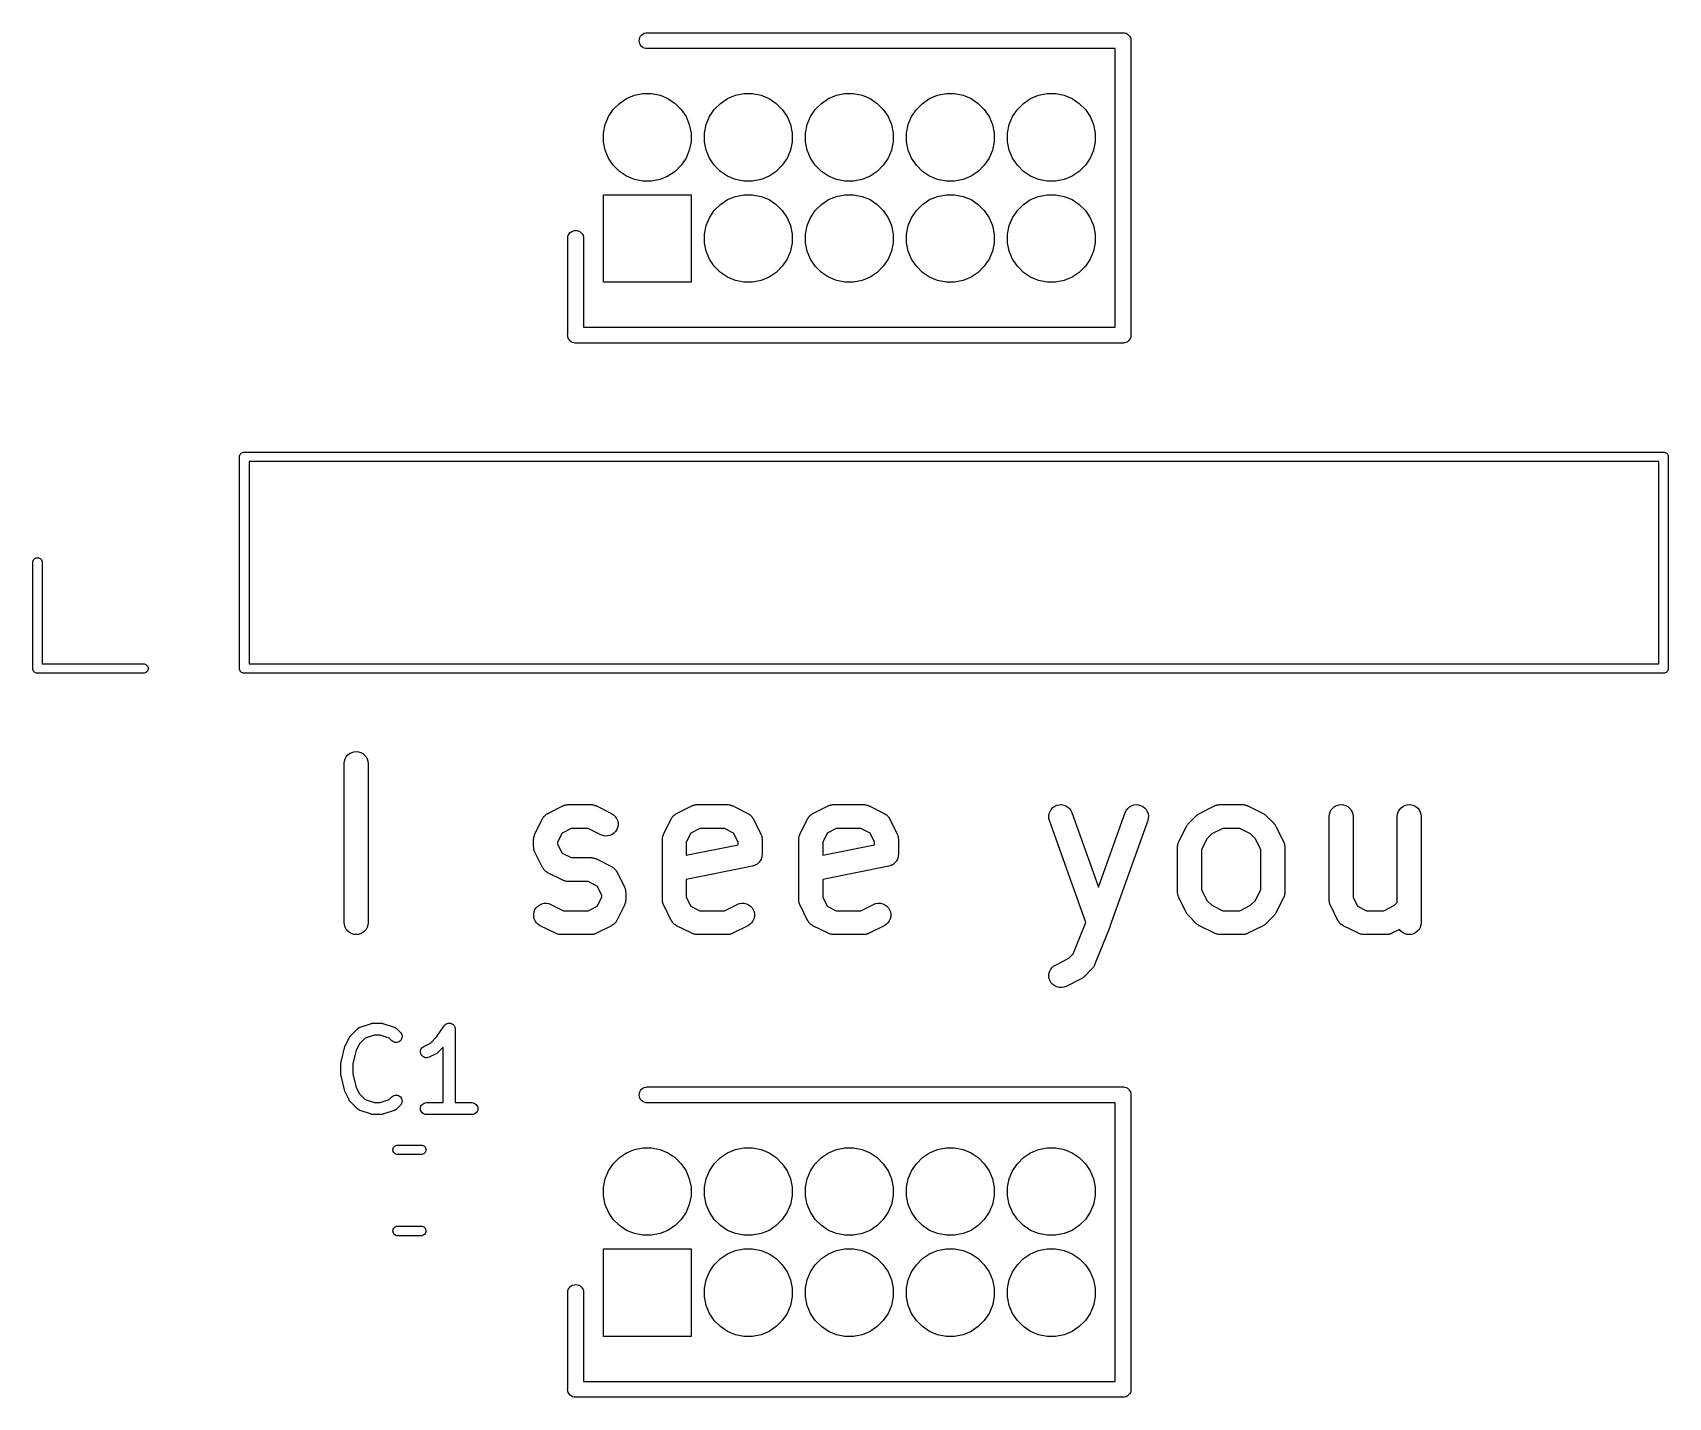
# Model space of a CAD drawing. Extents: x 5.58 to 6.39, y -3.848 to -3.173.
import ezdxf

# ---------------------------------------------------------------- set-up
doc = ezdxf.new("R2010")
doc.units = 0
doc.header["$MEASUREMENT"] = 0
doc.layers.add('BLACK', color=7, linetype='CONTINUOUS')

msp = doc.modelspace()

# ---------------------------------------------------------------- linework, layer by layer
at = {"layer": 'BLACK', "linetype": 'CONTINUOUS'}
for p, q in [((5.8803, -3.17717), (5.88037, -3.17639)), ((5.88037, -3.17794), (5.8803, -3.17717)), ((5.88037, -3.17639), (5.8806, -3.17565)), ((5.8806, -3.17868), (5.88037, -3.17794)), ((5.8806, -3.17565), (5.88096, -3.17497)), ((5.88096, -3.17936), (5.8806, -3.17868)), ((5.88096, -3.17497), (5.88145, -3.17437)), ((5.88145, -3.17996), (5.88096, -3.17936)), ((5.88145, -3.17437), (5.88205, -3.17388)), ((5.88205, -3.18045), (5.88145, -3.17996)), ((5.88205, -3.17388), (5.88274, -3.17351)), ((5.88274, -3.18082), (5.88205, -3.18045)), ((5.88274, -3.17351), (5.88348, -3.17329)), ((5.88348, -3.18105), (5.88274, -3.18082)), ((5.88348, -3.17329), (5.88406, -3.17323)), ((5.88406, -3.1811), (5.88348, -3.18105)), ((5.88406, -3.17323), (6.11949, -3.17323)), ((6.11575, -3.1811), (5.88406, -3.1811)), ((6.11575, -3.3189), (6.11575, -3.1811)), ((6.11949, -3.17323), (6.11969, -3.17321)), ((6.11969, -3.17321), (6.11988, -3.17323)), ((6.11988, -3.17323), (6.12046, -3.17329)), ((6.12046, -3.17329), (6.1212, -3.17351)), ((6.1212, -3.17351), (6.12188, -3.17388)), ((6.12188, -3.17388), (6.12248, -3.17437)), ((6.12248, -3.17437), (6.12297, -3.17497)), ((6.12297, -3.17497), (6.12334, -3.17565)), ((6.12334, -3.17565), (6.12357, -3.17639)), ((6.12357, -3.17639), (6.12364, -3.17717)), ((6.12364, -3.17717), (6.12362, -3.17736)), ((6.12362, -3.17736), (6.12362, -3.32264)), ((5.874, -3.20581), (5.87794, -3.20418)), ((5.87794, -3.20418), (5.88212, -3.20335)), ((5.88212, -3.20335), (5.88638, -3.20335)), ((5.88638, -3.20335), (5.89057, -3.20418)), ((5.89057, -3.20418), (5.89451, -3.20581)), ((5.924, -3.20581), (5.92794, -3.20418)), ((5.92794, -3.20418), (5.93212, -3.20335)), ((5.93212, -3.20335), (5.93638, -3.20335)), ((5.93638, -3.20335), (5.94057, -3.20418)), ((5.94057, -3.20418), (5.94451, -3.20581)), ((5.974, -3.20581), (5.97794, -3.20418)), ((5.97794, -3.20418), (5.98212, -3.20335)), ((5.98212, -3.20335), (5.98638, -3.20335)), ((5.98638, -3.20335), (5.99057, -3.20418)), ((5.99057, -3.20418), (5.99451, -3.20581)), ((6.024, -3.20581), (6.02794, -3.20418)), ((6.02794, -3.20418), (6.03212, -3.20335)), ((6.03212, -3.20335), (6.03638, -3.20335)), ((6.03638, -3.20335), (6.04057, -3.20418)), ((6.04057, -3.20418), (6.04451, -3.20581)), ((6.074, -3.20581), (6.07794, -3.20418)), ((6.07794, -3.20418), (6.08212, -3.20335)), ((6.08212, -3.20335), (6.08638, -3.20335)), ((6.08638, -3.20335), (6.09057, -3.20418)), ((6.09057, -3.20418), (6.09451, -3.20581)), ((5.86506, -3.21474), (5.86743, -3.2112)), ((5.86743, -3.2112), (5.87045, -3.20818)), ((5.87045, -3.20818), (5.874, -3.20581)), ((5.89451, -3.20581), (5.89806, -3.20818)), ((5.89806, -3.20818), (5.90107, -3.2112)), ((5.90107, -3.2112), (5.90344, -3.21474)), ((5.91506, -3.21474), (5.91743, -3.2112)), ((5.91743, -3.2112), (5.92045, -3.20818)), ((5.92045, -3.20818), (5.924, -3.20581)), ((5.94451, -3.20581), (5.94806, -3.20818)), ((5.94806, -3.20818), (5.95107, -3.2112)), ((5.95107, -3.2112), (5.95344, -3.21474)), ((5.96506, -3.21474), (5.96743, -3.2112)), ((5.96743, -3.2112), (5.97045, -3.20818)), ((5.97045, -3.20818), (5.974, -3.20581)), ((5.99451, -3.20581), (5.99806, -3.20818)), ((5.99806, -3.20818), (6.00107, -3.2112)), ((6.00107, -3.2112), (6.00344, -3.21474)), ((6.01506, -3.21474), (6.01743, -3.2112)), ((6.01743, -3.2112), (6.02045, -3.20818)), ((6.02045, -3.20818), (6.024, -3.20581)), ((6.04451, -3.20581), (6.04806, -3.20818)), ((6.04806, -3.20818), (6.05107, -3.2112)), ((6.05107, -3.2112), (6.05344, -3.21474)), ((6.06506, -3.21474), (6.06743, -3.2112)), ((6.06743, -3.2112), (6.07045, -3.20818)), ((6.07045, -3.20818), (6.074, -3.20581)), ((6.09451, -3.20581), (6.09806, -3.20818)), ((6.09806, -3.20818), (6.10107, -3.2112)), ((6.10107, -3.2112), (6.10344, -3.21474)), ((5.8626, -3.22287), (5.86343, -3.21868)), ((5.86343, -3.21868), (5.86506, -3.21474)), ((5.90344, -3.21474), (5.90507, -3.21868)), ((5.90507, -3.21868), (5.90591, -3.22287)), ((5.9126, -3.22287), (5.91343, -3.21868)), ((5.91343, -3.21868), (5.91506, -3.21474)), ((5.95344, -3.21474), (5.95507, -3.21868)), ((5.95507, -3.21868), (5.95591, -3.22287)), ((5.9626, -3.22287), (5.96343, -3.21868)), ((5.96343, -3.21868), (5.96506, -3.21474)), ((6.00344, -3.21474), (6.00507, -3.21868)), ((6.00507, -3.21868), (6.00591, -3.22287)), ((6.0126, -3.22287), (6.01343, -3.21868)), ((6.01343, -3.21868), (6.01506, -3.21474)), ((6.05344, -3.21474), (6.05507, -3.21868)), ((6.05507, -3.21868), (6.05591, -3.22287)), ((6.0626, -3.22287), (6.06343, -3.21868)), ((6.06343, -3.21868), (6.06506, -3.21474)), ((6.10344, -3.21474), (6.10507, -3.21868)), ((6.10507, -3.21868), (6.10591, -3.22287)), ((5.8626, -3.22713), (5.8626, -3.22287)), ((5.86343, -3.23132), (5.8626, -3.22713)), ((5.90591, -3.22713), (5.90507, -3.23132)), ((5.90591, -3.22287), (5.90591, -3.22713)), ((5.9126, -3.22713), (5.9126, -3.22287)), ((5.91343, -3.23132), (5.9126, -3.22713)), ((5.95591, -3.22713), (5.95507, -3.23132)), ((5.95591, -3.22287), (5.95591, -3.22713)), ((5.9626, -3.22713), (5.9626, -3.22287)), ((5.96343, -3.23132), (5.9626, -3.22713)), ((6.00591, -3.22713), (6.00507, -3.23132)), ((6.00591, -3.22287), (6.00591, -3.22713)), ((6.0126, -3.22713), (6.0126, -3.22287)), ((6.01343, -3.23132), (6.0126, -3.22713)), ((6.05591, -3.22713), (6.05507, -3.23132)), ((6.05591, -3.22287), (6.05591, -3.22713)), ((6.0626, -3.22713), (6.0626, -3.22287)), ((6.06343, -3.23132), (6.0626, -3.22713)), ((6.10591, -3.22713), (6.10507, -3.23132)), ((6.10591, -3.22287), (6.10591, -3.22713)), ((5.86506, -3.23526), (5.86343, -3.23132)), ((5.86743, -3.2388), (5.86506, -3.23526)), ((5.90344, -3.23526), (5.90107, -3.2388)), ((5.90507, -3.23132), (5.90344, -3.23526)), ((5.91506, -3.23526), (5.91343, -3.23132)), ((5.91743, -3.2388), (5.91506, -3.23526)), ((5.95344, -3.23526), (5.95107, -3.2388)), ((5.95507, -3.23132), (5.95344, -3.23526)), ((5.96506, -3.23526), (5.96343, -3.23132)), ((5.96743, -3.2388), (5.96506, -3.23526)), ((6.00344, -3.23526), (6.00107, -3.2388)), ((6.00507, -3.23132), (6.00344, -3.23526)), ((6.01506, -3.23526), (6.01343, -3.23132)), ((6.01743, -3.2388), (6.01506, -3.23526)), ((6.05344, -3.23526), (6.05107, -3.2388)), ((6.05507, -3.23132), (6.05344, -3.23526)), ((6.06506, -3.23526), (6.06343, -3.23132)), ((6.06743, -3.2388), (6.06506, -3.23526)), ((6.10344, -3.23526), (6.10107, -3.2388)), ((6.10507, -3.23132), (6.10344, -3.23526)), ((5.87045, -3.24182), (5.86743, -3.2388)), ((5.874, -3.24419), (5.87045, -3.24182)), ((5.87794, -3.24582), (5.874, -3.24419)), ((5.88212, -3.24665), (5.87794, -3.24582)), ((5.89057, -3.24582), (5.88638, -3.24665)), ((5.89451, -3.24419), (5.89057, -3.24582)), ((5.89806, -3.24182), (5.89451, -3.24419)), ((5.90107, -3.2388), (5.89806, -3.24182)), ((5.92045, -3.24182), (5.91743, -3.2388)), ((5.924, -3.24419), (5.92045, -3.24182)), ((5.92794, -3.24582), (5.924, -3.24419)), ((5.93212, -3.24665), (5.92794, -3.24582)), ((5.94057, -3.24582), (5.93638, -3.24665)), ((5.94451, -3.24419), (5.94057, -3.24582)), ((5.94806, -3.24182), (5.94451, -3.24419)), ((5.95107, -3.2388), (5.94806, -3.24182)), ((5.97045, -3.24182), (5.96743, -3.2388)), ((5.974, -3.24419), (5.97045, -3.24182)), ((5.97794, -3.24582), (5.974, -3.24419)), ((5.98212, -3.24665), (5.97794, -3.24582)), ((5.99057, -3.24582), (5.98638, -3.24665)), ((5.99451, -3.24419), (5.99057, -3.24582)), ((5.99806, -3.24182), (5.99451, -3.24419)), ((6.00107, -3.2388), (5.99806, -3.24182)), ((6.02045, -3.24182), (6.01743, -3.2388)), ((6.024, -3.24419), (6.02045, -3.24182)), ((6.02794, -3.24582), (6.024, -3.24419)), ((6.03212, -3.24665), (6.02794, -3.24582)), ((6.04057, -3.24582), (6.03638, -3.24665)), ((6.04451, -3.24419), (6.04057, -3.24582)), ((6.04806, -3.24182), (6.04451, -3.24419)), ((6.05107, -3.2388), (6.04806, -3.24182)), ((6.07045, -3.24182), (6.06743, -3.2388)), ((6.074, -3.24419), (6.07045, -3.24182)), ((6.07794, -3.24582), (6.074, -3.24419)), ((6.08212, -3.24665), (6.07794, -3.24582)), ((6.09057, -3.24582), (6.08638, -3.24665)), ((6.09451, -3.24419), (6.09057, -3.24582)), ((6.09806, -3.24182), (6.09451, -3.24419)), ((6.10107, -3.2388), (6.09806, -3.24182)), ((5.8626, -3.29665), (5.8626, -3.25335)), ((5.8626, -3.25335), (5.90591, -3.25335)), ((5.88638, -3.24665), (5.88212, -3.24665)), ((5.90591, -3.25335), (5.90591, -3.29665)), ((5.92794, -3.25418), (5.93212, -3.25335)), ((5.93638, -3.24665), (5.93212, -3.24665)), ((5.93212, -3.25335), (5.93638, -3.25335)), ((5.93638, -3.25335), (5.94057, -3.25418)), ((5.97794, -3.25418), (5.98212, -3.25335)), ((5.98638, -3.24665), (5.98212, -3.24665)), ((5.98212, -3.25335), (5.98638, -3.25335)), ((5.98638, -3.25335), (5.99057, -3.25418)), ((6.02794, -3.25418), (6.03212, -3.25335)), ((6.03638, -3.24665), (6.03212, -3.24665)), ((6.03212, -3.25335), (6.03638, -3.25335)), ((6.03638, -3.25335), (6.04057, -3.25418)), ((6.07794, -3.25418), (6.08212, -3.25335)), ((6.08638, -3.24665), (6.08212, -3.24665)), ((6.08212, -3.25335), (6.08638, -3.25335)), ((6.08638, -3.25335), (6.09057, -3.25418)), ((5.91506, -3.26474), (5.91743, -3.2612)), ((5.91743, -3.2612), (5.92045, -3.25818)), ((5.92045, -3.25818), (5.924, -3.25581)), ((5.924, -3.25581), (5.92794, -3.25418)), ((5.94057, -3.25418), (5.94451, -3.25581)), ((5.94451, -3.25581), (5.94806, -3.25818)), ((5.94806, -3.25818), (5.95107, -3.2612)), ((5.95107, -3.2612), (5.95344, -3.26474)), ((5.96506, -3.26474), (5.96743, -3.2612)), ((5.96743, -3.2612), (5.97045, -3.25818)), ((5.97045, -3.25818), (5.974, -3.25581)), ((5.974, -3.25581), (5.97794, -3.25418)), ((5.99057, -3.25418), (5.99451, -3.25581)), ((5.99451, -3.25581), (5.99806, -3.25818)), ((5.99806, -3.25818), (6.00107, -3.2612)), ((6.00107, -3.2612), (6.00344, -3.26474)), ((6.01506, -3.26474), (6.01743, -3.2612)), ((6.01743, -3.2612), (6.02045, -3.25818)), ((6.02045, -3.25818), (6.024, -3.25581)), ((6.024, -3.25581), (6.02794, -3.25418)), ((6.04057, -3.25418), (6.04451, -3.25581)), ((6.04451, -3.25581), (6.04806, -3.25818)), ((6.04806, -3.25818), (6.05107, -3.2612)), ((6.05107, -3.2612), (6.05344, -3.26474)), ((6.06506, -3.26474), (6.06743, -3.2612)), ((6.06743, -3.2612), (6.07045, -3.25818)), ((6.07045, -3.25818), (6.074, -3.25581)), ((6.074, -3.25581), (6.07794, -3.25418)), ((6.09057, -3.25418), (6.09451, -3.25581)), ((6.09451, -3.25581), (6.09806, -3.25818)), ((6.09806, -3.25818), (6.10107, -3.2612)), ((6.10107, -3.2612), (6.10344, -3.26474)), ((5.9126, -3.27287), (5.91343, -3.26868)), ((5.91343, -3.26868), (5.91506, -3.26474)), ((5.95344, -3.26474), (5.95507, -3.26868)), ((5.95507, -3.26868), (5.95591, -3.27287)), ((5.9626, -3.27287), (5.96343, -3.26868)), ((5.96343, -3.26868), (5.96506, -3.26474)), ((6.00344, -3.26474), (6.00507, -3.26868)), ((6.00507, -3.26868), (6.00591, -3.27287)), ((6.0126, -3.27287), (6.01343, -3.26868)), ((6.01343, -3.26868), (6.01506, -3.26474)), ((6.05344, -3.26474), (6.05507, -3.26868)), ((6.05507, -3.26868), (6.05591, -3.27287)), ((6.0626, -3.27287), (6.06343, -3.26868)), ((6.06343, -3.26868), (6.06506, -3.26474)), ((6.10344, -3.26474), (6.10507, -3.26868)), ((6.10507, -3.26868), (6.10591, -3.27287)), ((5.84488, -3.27481), (5.84494, -3.27423)), ((5.84488, -3.32264), (5.84488, -3.27481)), ((5.84494, -3.27423), (5.84516, -3.27349)), ((5.84516, -3.27349), (5.84553, -3.2728)), ((5.84553, -3.2728), (5.84602, -3.2722)), ((5.84602, -3.2722), (5.84662, -3.27171)), ((5.84662, -3.27171), (5.8473, -3.27135)), ((5.8473, -3.27135), (5.84805, -3.27112)), ((5.84805, -3.27112), (5.84882, -3.27104)), ((5.84882, -3.27104), (5.84959, -3.27112)), ((5.84959, -3.27112), (5.85033, -3.27135)), ((5.85033, -3.27135), (5.85102, -3.27171)), ((5.85102, -3.27171), (5.85162, -3.2722)), ((5.85162, -3.2722), (5.85211, -3.2728)), ((5.85211, -3.2728), (5.85247, -3.27349)), ((5.85247, -3.27349), (5.8527, -3.27423)), ((5.8527, -3.27423), (5.85276, -3.27481)), ((5.85276, -3.27481), (5.85276, -3.3189)), ((5.9126, -3.27713), (5.9126, -3.27287)), ((5.91343, -3.28132), (5.9126, -3.27713)), ((5.95591, -3.27713), (5.95507, -3.28132)), ((5.95591, -3.27287), (5.95591, -3.27713)), ((5.9626, -3.27713), (5.9626, -3.27287)), ((5.96343, -3.28132), (5.9626, -3.27713)), ((6.00591, -3.27713), (6.00507, -3.28132)), ((6.00591, -3.27287), (6.00591, -3.27713)), ((6.0126, -3.27713), (6.0126, -3.27287)), ((6.01343, -3.28132), (6.0126, -3.27713)), ((6.05591, -3.27713), (6.05507, -3.28132)), ((6.05591, -3.27287), (6.05591, -3.27713)), ((6.0626, -3.27713), (6.0626, -3.27287)), ((6.06343, -3.28132), (6.0626, -3.27713)), ((6.10591, -3.27713), (6.10507, -3.28132)), ((6.10591, -3.27287), (6.10591, -3.27713)), ((5.91506, -3.28526), (5.91343, -3.28132)), ((5.91743, -3.2888), (5.91506, -3.28526)), ((5.95344, -3.28526), (5.95107, -3.2888)), ((5.95507, -3.28132), (5.95344, -3.28526)), ((5.96506, -3.28526), (5.96343, -3.28132)), ((5.96743, -3.2888), (5.96506, -3.28526)), ((6.00344, -3.28526), (6.00107, -3.2888)), ((6.00507, -3.28132), (6.00344, -3.28526)), ((6.01506, -3.28526), (6.01343, -3.28132)), ((6.01743, -3.2888), (6.01506, -3.28526)), ((6.05344, -3.28526), (6.05107, -3.2888)), ((6.05507, -3.28132), (6.05344, -3.28526)), ((6.06506, -3.28526), (6.06343, -3.28132)), ((6.06743, -3.2888), (6.06506, -3.28526)), ((6.10344, -3.28526), (6.10107, -3.2888)), ((6.10507, -3.28132), (6.10344, -3.28526)), ((5.92045, -3.29182), (5.91743, -3.2888)), ((5.924, -3.29419), (5.92045, -3.29182)), ((5.92794, -3.29582), (5.924, -3.29419)), ((5.94451, -3.29419), (5.94057, -3.29582)), ((5.94806, -3.29182), (5.94451, -3.29419)), ((5.95107, -3.2888), (5.94806, -3.29182)), ((5.97045, -3.29182), (5.96743, -3.2888)), ((5.974, -3.29419), (5.97045, -3.29182)), ((5.97794, -3.29582), (5.974, -3.29419)), ((5.99451, -3.29419), (5.99057, -3.29582)), ((5.99806, -3.29182), (5.99451, -3.29419)), ((6.00107, -3.2888), (5.99806, -3.29182)), ((6.02045, -3.29182), (6.01743, -3.2888)), ((6.024, -3.29419), (6.02045, -3.29182)), ((6.02794, -3.29582), (6.024, -3.29419)), ((6.04451, -3.29419), (6.04057, -3.29582)), ((6.04806, -3.29182), (6.04451, -3.29419)), ((6.05107, -3.2888), (6.04806, -3.29182)), ((6.07045, -3.29182), (6.06743, -3.2888)), ((6.074, -3.29419), (6.07045, -3.29182)), ((6.07794, -3.29582), (6.074, -3.29419)), ((6.09451, -3.29419), (6.09057, -3.29582)), ((6.09806, -3.29182), (6.09451, -3.29419)), ((6.10107, -3.2888), (6.09806, -3.29182)), ((5.90591, -3.29665), (5.8626, -3.29665)), ((5.93212, -3.29665), (5.92794, -3.29582)), ((5.93638, -3.29665), (5.93212, -3.29665)), ((5.94057, -3.29582), (5.93638, -3.29665)), ((5.98212, -3.29665), (5.97794, -3.29582)), ((5.98638, -3.29665), (5.98212, -3.29665)), ((5.99057, -3.29582), (5.98638, -3.29665)), ((6.03212, -3.29665), (6.02794, -3.29582)), ((6.03638, -3.29665), (6.03212, -3.29665)), ((6.04057, -3.29582), (6.03638, -3.29665)), ((6.08212, -3.29665), (6.07794, -3.29582)), ((6.08638, -3.29665), (6.08212, -3.29665)), ((6.09057, -3.29582), (6.08638, -3.29665)), ((5.84486, -3.32283), (5.84488, -3.32264)), ((5.84494, -3.32361), (5.84486, -3.32283)), ((5.84516, -3.32435), (5.84494, -3.32361)), ((5.84553, -3.32503), (5.84516, -3.32435)), ((5.84602, -3.32563), (5.84553, -3.32503)), ((5.84662, -3.32612), (5.84602, -3.32563)), ((5.8473, -3.32649), (5.84662, -3.32612)), ((5.84805, -3.32671), (5.8473, -3.32649)), ((5.84863, -3.32677), (5.84805, -3.32671)), ((5.84882, -3.32679), (5.84863, -3.32677)), ((5.84901, -3.32677), (5.84882, -3.32679)), ((6.11949, -3.32677), (5.84901, -3.32677)), ((5.85276, -3.3189), (6.11575, -3.3189)), ((6.11969, -3.32679), (6.11949, -3.32677)), ((6.11988, -3.32677), (6.11969, -3.32679)), ((6.12046, -3.32671), (6.11988, -3.32677)), ((6.1212, -3.32649), (6.12046, -3.32671)), ((6.12188, -3.32612), (6.1212, -3.32649)), ((6.12248, -3.32563), (6.12188, -3.32612)), ((6.12297, -3.32503), (6.12248, -3.32563)), ((6.12334, -3.32435), (6.12297, -3.32503)), ((6.12357, -3.32361), (6.12334, -3.32435)), ((6.12364, -3.32283), (6.12357, -3.32361)), ((6.12362, -3.32264), (6.12364, -3.32283)), ((5.68247, -3.38307), (5.68251, -3.38261)), ((5.68248, -3.38319), (5.68247, -3.38307)), ((5.68248, -3.48768), (5.68248, -3.38319)), ((5.68251, -3.38261), (5.68265, -3.38216)), ((5.68265, -3.38216), (5.68287, -3.38175)), ((5.68287, -3.38175), (5.68316, -3.38139)), ((5.68316, -3.38139), (5.68352, -3.3811)), ((5.68352, -3.3811), (5.68393, -3.38088)), ((5.68393, -3.38088), (5.68438, -3.38074)), ((5.68438, -3.38074), (5.68473, -3.38071)), ((5.68473, -3.38071), (5.68484, -3.3807)), ((5.68473, -3.38071), (5.68473, -3.38071)), ((5.68484, -3.3807), (5.68496, -3.38071)), ((5.68496, -3.38071), (6.38709, -3.38071)), ((6.38709, -3.38071), (6.3872, -3.3807)), ((6.3872, -3.3807), (6.38732, -3.38071)), ((6.38732, -3.38071), (6.38767, -3.38074)), ((6.38767, -3.38074), (6.38811, -3.38088)), ((6.38811, -3.38088), (6.38852, -3.3811)), ((6.38852, -3.3811), (6.38888, -3.38139)), ((6.38888, -3.38139), (6.38918, -3.38175)), ((6.38918, -3.38175), (6.3894, -3.38216)), ((6.3894, -3.38216), (6.38953, -3.38261)), ((6.38953, -3.38261), (6.38958, -3.38307)), ((6.38958, -3.38307), (6.38957, -3.38319)), ((6.38957, -3.38319), (6.38957, -3.48768)), ((5.6872, -3.38543), (5.6872, -3.48543)), ((6.38484, -3.38543), (5.6872, -3.38543)), ((6.38484, -3.48543), (6.38484, -3.38543)), ((5.58012, -3.43532), (5.58015, -3.43497)), ((5.58012, -3.48768), (5.58012, -3.43532)), ((5.58015, -3.43497), (5.58029, -3.43452)), ((5.58029, -3.43452), (5.58051, -3.43411)), ((5.58051, -3.43411), (5.5808, -3.43375)), ((5.5808, -3.43375), (5.58116, -3.43346)), ((5.58116, -3.43346), (5.58157, -3.43324)), ((5.58157, -3.43324), (5.58202, -3.43311)), ((5.58202, -3.43311), (5.58248, -3.43306)), ((5.58248, -3.43306), (5.58294, -3.43311)), ((5.58294, -3.43311), (5.58339, -3.43324)), ((5.58339, -3.43324), (5.5838, -3.43346)), ((5.5838, -3.43346), (5.58416, -3.43375)), ((5.58416, -3.43375), (5.58445, -3.43411)), ((5.58445, -3.43411), (5.58467, -3.43452)), ((5.58467, -3.43452), (5.58481, -3.43497)), ((5.58481, -3.43497), (5.58484, -3.43532)), ((5.58484, -3.43532), (5.58484, -3.48543)), ((5.58011, -3.4878), (5.58012, -3.48768)), ((5.58015, -3.48826), (5.58011, -3.4878)), ((5.58029, -3.4887), (5.58015, -3.48826)), ((5.58051, -3.48911), (5.58029, -3.4887)), ((5.58484, -3.48543), (5.63496, -3.48543)), ((5.63496, -3.48543), (5.63531, -3.48547)), ((5.63531, -3.48547), (5.63575, -3.4856)), ((5.63575, -3.4856), (5.63616, -3.48582)), ((5.63616, -3.48582), (5.63652, -3.48612)), ((5.63652, -3.48612), (5.63682, -3.48648)), ((5.63682, -3.48648), (5.63704, -3.48689)), ((5.63704, -3.4887), (5.63682, -3.48911)), ((5.63704, -3.48689), (5.63717, -3.48733)), ((5.63717, -3.48826), (5.63704, -3.4887)), ((5.63717, -3.48733), (5.63722, -3.4878)), ((5.63722, -3.4878), (5.63717, -3.48826)), ((5.68247, -3.4878), (5.68248, -3.48768)), ((5.68251, -3.48826), (5.68247, -3.4878)), ((5.68265, -3.4887), (5.68251, -3.48826)), ((5.68287, -3.48911), (5.68265, -3.4887)), ((5.6872, -3.48543), (6.38484, -3.48543)), ((6.3894, -3.4887), (6.38918, -3.48911)), ((6.38953, -3.48826), (6.3894, -3.4887)), ((6.38958, -3.4878), (6.38953, -3.48826)), ((6.38957, -3.48768), (6.38958, -3.4878)), ((5.5808, -3.48947), (5.58051, -3.48911)), ((5.58116, -3.48977), (5.5808, -3.48947)), ((5.58157, -3.48999), (5.58116, -3.48977)), ((5.58202, -3.49012), (5.58157, -3.48999)), ((5.58248, -3.49017), (5.58202, -3.49012)), ((5.5826, -3.49016), (5.58248, -3.49017)), ((5.63496, -3.49016), (5.5826, -3.49016)), ((5.63531, -3.49012), (5.63496, -3.49016)), ((5.63575, -3.48999), (5.63531, -3.49012)), ((5.63616, -3.48977), (5.63575, -3.48999)), ((5.63652, -3.48947), (5.63616, -3.48977)), ((5.63682, -3.48911), (5.63652, -3.48947)), ((5.68316, -3.48947), (5.68287, -3.48911)), ((5.68352, -3.48977), (5.68316, -3.48947)), ((5.68393, -3.48999), (5.68352, -3.48977)), ((5.68438, -3.49012), (5.68393, -3.48999)), ((5.68484, -3.49017), (5.68438, -3.49012)), ((5.68496, -3.49016), (5.68484, -3.49017)), ((6.38709, -3.49016), (5.68496, -3.49016)), ((6.3872, -3.49017), (6.38709, -3.49016)), ((6.38732, -3.49016), (6.3872, -3.49017)), ((6.38767, -3.49012), (6.38732, -3.49016)), ((6.38732, -3.49016), (6.38732, -3.49016)), ((6.38811, -3.48999), (6.38767, -3.49012)), ((6.38852, -3.48977), (6.38811, -3.48999)), ((6.38888, -3.48947), (6.38852, -3.48977)), ((6.38918, -3.48911), (6.38888, -3.48947)), ((5.73798, -3.52936), (5.73909, -3.52903)), ((5.73909, -3.52903), (5.74024, -3.52893)), ((5.74024, -3.52893), (5.74138, -3.52905)), ((5.74138, -3.52905), (5.74248, -3.52939)), ((5.73429, -3.53475), (5.73442, -3.53361)), ((5.73429, -3.53483), (5.73429, -3.53475)), ((5.73429, -3.61357), (5.73429, -3.53483)), ((5.73442, -3.53361), (5.73477, -3.53251)), ((5.73477, -3.53251), (5.73532, -3.5315)), ((5.73532, -3.5315), (5.73606, -3.53061)), ((5.73606, -3.53061), (5.73696, -3.52989)), ((5.73696, -3.52989), (5.73798, -3.52936)), ((5.74248, -3.52939), (5.7435, -3.52994)), ((5.7435, -3.52994), (5.74439, -3.53067)), ((5.74439, -3.53067), (5.74511, -3.53157)), ((5.74511, -3.53157), (5.74565, -3.53258)), ((5.74565, -3.53258), (5.74599, -3.53369)), ((5.74599, -3.53369), (5.7461, -3.53483)), ((5.7461, -3.53483), (5.7461, -3.61357)), ((5.83256, -3.56189), (5.83282, -3.56153)), ((5.83282, -3.56153), (5.83307, -3.56115)), ((5.83307, -3.56115), (5.83315, -3.56106)), ((5.83315, -3.56106), (5.83323, -3.56095)), ((5.83323, -3.56095), (5.83356, -3.56064)), ((5.83356, -3.56064), (5.83387, -3.56032)), ((5.83387, -3.56032), (5.83397, -3.56025)), ((5.83397, -3.56025), (5.83407, -3.56016)), ((5.83407, -3.56016), (5.83445, -3.55992)), ((5.83445, -3.55992), (5.83482, -3.55967)), ((5.83482, -3.55967), (5.83493, -3.55962)), ((5.83493, -3.55962), (5.83504, -3.55955)), ((5.83504, -3.55955), (5.84254, -3.5558)), ((5.84254, -3.5558), (5.84261, -3.55576)), ((5.84261, -3.55576), (5.84278, -3.5557)), ((5.84278, -3.5557), (5.84293, -3.55562)), ((5.84293, -3.55562), (5.84332, -3.5555)), ((5.84332, -3.5555), (5.8437, -3.55536)), ((5.8437, -3.55536), (5.84387, -3.55534)), ((5.84387, -3.55534), (5.84403, -3.55529)), ((5.84403, -3.55529), (5.84444, -3.55525)), ((5.84444, -3.55525), (5.84484, -3.55518)), ((5.84484, -3.55518), (5.84501, -3.55519)), ((5.84501, -3.55519), (5.84518, -3.55517)), ((5.84518, -3.55517), (5.85643, -3.55517)), ((5.85643, -3.55517), (5.85651, -3.55517)), ((5.85651, -3.55517), (5.85669, -3.55519)), ((5.85669, -3.55519), (5.85686, -3.55519)), ((5.85686, -3.55519), (5.85726, -3.55526)), ((5.85726, -3.55526), (5.85766, -3.5553)), ((5.85766, -3.5553), (5.85782, -3.55536)), ((5.85782, -3.55536), (5.858, -3.55539)), ((5.858, -3.55539), (5.85837, -3.55553)), ((5.85837, -3.55553), (5.85876, -3.55565)), ((5.85876, -3.55565), (5.85891, -3.55574)), ((5.85891, -3.55574), (5.85907, -3.5558)), ((5.85907, -3.5558), (5.86657, -3.55955)), ((5.86657, -3.55955), (5.86664, -3.55958)), ((5.86664, -3.55958), (5.86761, -3.56021)), ((5.86761, -3.56021), (5.86844, -3.56101)), ((5.86844, -3.56101), (5.86909, -3.56196)), ((5.8963, -3.56189), (5.89656, -3.56153)), ((5.89656, -3.56153), (5.89681, -3.56115)), ((5.89681, -3.56115), (5.8969, -3.56106)), ((5.8969, -3.56106), (5.89697, -3.56095)), ((5.89697, -3.56095), (5.8973, -3.56064)), ((5.8973, -3.56064), (5.89761, -3.56032)), ((5.89761, -3.56032), (5.89772, -3.56025)), ((5.89772, -3.56025), (5.89781, -3.56016)), ((5.89781, -3.56016), (5.89819, -3.55992)), ((5.89819, -3.55992), (5.89856, -3.55967)), ((5.89856, -3.55967), (5.89868, -3.55962)), ((5.89868, -3.55962), (5.89878, -3.55955)), ((5.89878, -3.55955), (5.90628, -3.5558)), ((5.90628, -3.5558), (5.90636, -3.55576)), ((5.90636, -3.55576), (5.90652, -3.5557)), ((5.90652, -3.5557), (5.90667, -3.55562)), ((5.90667, -3.55562), (5.90706, -3.5555)), ((5.90706, -3.5555), (5.90744, -3.55536)), ((5.90744, -3.55536), (5.90761, -3.55534)), ((5.90761, -3.55534), (5.90778, -3.55529)), ((5.90778, -3.55529), (5.90818, -3.55525)), ((5.90818, -3.55525), (5.90858, -3.55518)), ((5.90858, -3.55518), (5.90875, -3.55519)), ((5.90875, -3.55519), (5.90892, -3.55517)), ((5.90892, -3.55517), (5.92392, -3.55517)), ((5.92392, -3.55517), (5.924, -3.55517)), ((5.924, -3.55517), (5.92418, -3.55519)), ((5.92418, -3.55519), (5.92435, -3.55519)), ((5.92435, -3.55519), (5.92475, -3.55526)), ((5.92475, -3.55526), (5.92515, -3.5553)), ((5.92515, -3.5553), (5.92532, -3.55536)), ((5.92532, -3.55536), (5.92549, -3.55539)), ((5.92549, -3.55539), (5.92586, -3.55553)), ((5.92586, -3.55553), (5.92625, -3.55565)), ((5.92625, -3.55565), (5.9264, -3.55574)), ((5.9264, -3.55574), (5.92656, -3.5558)), ((5.92656, -3.5558), (5.93406, -3.55955)), ((5.93406, -3.55955), (5.93414, -3.55958)), ((5.93414, -3.55958), (5.93424, -3.55965)), ((5.93424, -3.55965), (5.93436, -3.55971)), ((5.93436, -3.55971), (5.93473, -3.55997)), ((5.93473, -3.55997), (5.9351, -3.56021)), ((5.9351, -3.56021), (5.93519, -3.5603)), ((5.93519, -3.5603), (5.9353, -3.56037)), ((5.9353, -3.56037), (5.93561, -3.5607)), ((5.93561, -3.5607), (5.93593, -3.56101)), ((5.93593, -3.56101), (5.936, -3.56112)), ((5.936, -3.56112), (5.93609, -3.56121)), ((5.93609, -3.56121), (5.93633, -3.56159)), ((5.93633, -3.56159), (5.93658, -3.56196)), ((5.96379, -3.56189), (5.96405, -3.56153)), ((5.96405, -3.56153), (5.9643, -3.56115)), ((5.9643, -3.56115), (5.96439, -3.56106)), ((5.96439, -3.56106), (5.96446, -3.56095)), ((5.96446, -3.56095), (5.96479, -3.56064)), ((5.96479, -3.56064), (5.9651, -3.56032)), ((5.9651, -3.56032), (5.96521, -3.56025)), ((5.96521, -3.56025), (5.9653, -3.56016)), ((5.9653, -3.56016), (5.96568, -3.55992)), ((5.96568, -3.55992), (5.96605, -3.55967)), ((5.96605, -3.55967), (5.96617, -3.55962)), ((5.96617, -3.55962), (5.96628, -3.55955)), ((5.96628, -3.55955), (5.97377, -3.5558)), ((5.97377, -3.5558), (5.97385, -3.55576)), ((5.97385, -3.55576), (5.97401, -3.5557)), ((5.97401, -3.5557), (5.97417, -3.55562)), ((5.97417, -3.55562), (5.97455, -3.5555)), ((5.97455, -3.5555), (5.97493, -3.55536)), ((5.97493, -3.55536), (5.9751, -3.55534)), ((5.9751, -3.55534), (5.97527, -3.55529)), ((5.97527, -3.55529), (5.97567, -3.55525)), ((5.97567, -3.55525), (5.97607, -3.55518)), ((5.97607, -3.55518), (5.97624, -3.55519)), ((5.97624, -3.55519), (5.97642, -3.55517)), ((5.97642, -3.55517), (5.99141, -3.55517)), ((5.99141, -3.55517), (5.9915, -3.55517)), ((5.9915, -3.55517), (5.99167, -3.55519)), ((5.99167, -3.55519), (5.99184, -3.55519)), ((5.99184, -3.55519), (5.99224, -3.55526)), ((5.99224, -3.55526), (5.99264, -3.5553)), ((5.99264, -3.5553), (5.99281, -3.55536)), ((5.99281, -3.55536), (5.99298, -3.55539)), ((5.99298, -3.55539), (5.99336, -3.55553)), ((5.99336, -3.55553), (5.99374, -3.55565)), ((5.99374, -3.55565), (5.99389, -3.55574)), ((5.99389, -3.55574), (5.99405, -3.5558)), ((5.99405, -3.5558), (6.00155, -3.55955)), ((6.00155, -3.55955), (6.00163, -3.55958)), ((6.00163, -3.55958), (6.00173, -3.55965)), ((6.00173, -3.55965), (6.00185, -3.55971)), ((6.00185, -3.55971), (6.00222, -3.55997)), ((6.00222, -3.55997), (6.00259, -3.56021)), ((6.00259, -3.56021), (6.00269, -3.5603)), ((6.00269, -3.5603), (6.00279, -3.56037)), ((6.00279, -3.56037), (6.0031, -3.5607)), ((6.0031, -3.5607), (6.00342, -3.56101)), ((6.00342, -3.56101), (6.00349, -3.56112)), ((6.00349, -3.56112), (6.00358, -3.56121)), ((6.00358, -3.56121), (6.00382, -3.56159)), ((6.00382, -3.56159), (6.00408, -3.56196)), ((6.08301, -3.56071), (6.08319, -3.55958)), ((6.08305, -3.56187), (6.08301, -3.56071)), ((6.08319, -3.55958), (6.08359, -3.5585)), ((6.08359, -3.5585), (6.08419, -3.55751)), ((6.08419, -3.55751), (6.08498, -3.55667)), ((6.08498, -3.55667), (6.08591, -3.55599)), ((6.08591, -3.55599), (6.08695, -3.5555)), ((6.08695, -3.5555), (6.08807, -3.55523)), ((6.08807, -3.55523), (6.08923, -3.55518)), ((6.08923, -3.55518), (6.09036, -3.55536)), ((6.09036, -3.55536), (6.09145, -3.55575)), ((6.09145, -3.55575), (6.09243, -3.55635)), ((6.09243, -3.55635), (6.09329, -3.55712)), ((6.09329, -3.55712), (6.09397, -3.55805)), ((6.09397, -3.55805), (6.09446, -3.55909)), ((6.09446, -3.55909), (6.10765, -3.59601)), ((6.10765, -3.59601), (6.12084, -3.55909)), ((6.12084, -3.55909), (6.12086, -3.55902)), ((6.12086, -3.55902), (6.12137, -3.55798)), ((6.12137, -3.55798), (6.12207, -3.55706)), ((6.12207, -3.55706), (6.12293, -3.5563)), ((6.12293, -3.5563), (6.12392, -3.55572)), ((6.12392, -3.55572), (6.12501, -3.55534)), ((6.12501, -3.55534), (6.12615, -3.55518)), ((6.12615, -3.55518), (6.12731, -3.55524)), ((6.12731, -3.55524), (6.12842, -3.55553)), ((6.12842, -3.55553), (6.12946, -3.55603)), ((6.12946, -3.55603), (6.13038, -3.55672)), ((6.13038, -3.55672), (6.13115, -3.55758)), ((6.13115, -3.55758), (6.13174, -3.55857)), ((6.13174, -3.55857), (6.13213, -3.55966)), ((6.13213, -3.55966), (6.1323, -3.5608)), ((6.1323, -3.5608), (6.13224, -3.56195)), ((6.15222, -3.5644), (6.15597, -3.56065)), ((6.15597, -3.56065), (6.15603, -3.5606)), ((6.15603, -3.5606), (6.15628, -3.56039)), ((6.15628, -3.56039), (6.15653, -3.56016)), ((6.15653, -3.56016), (6.15673, -3.56003)), ((6.15673, -3.56003), (6.15693, -3.55988)), ((6.15693, -3.55988), (6.15722, -3.55972)), ((6.15722, -3.55972), (6.1575, -3.55955)), ((6.1575, -3.55955), (6.165, -3.5558)), ((6.165, -3.5558), (6.16507, -3.55576)), ((6.16507, -3.55576), (6.16524, -3.5557)), ((6.16524, -3.5557), (6.16539, -3.55562)), ((6.16539, -3.55562), (6.16578, -3.5555)), ((6.16578, -3.5555), (6.16616, -3.55536)), ((6.16616, -3.55536), (6.16633, -3.55534)), ((6.16633, -3.55534), (6.16649, -3.55529)), ((6.16649, -3.55529), (6.1669, -3.55525)), ((6.1669, -3.55525), (6.16729, -3.55518)), ((6.16729, -3.55518), (6.16747, -3.55519)), ((6.16747, -3.55519), (6.16764, -3.55517)), ((6.16764, -3.55517), (6.17889, -3.55517)), ((6.17889, -3.55517), (6.17897, -3.55517)), ((6.17897, -3.55517), (6.17915, -3.55519)), ((6.17915, -3.55519), (6.17932, -3.55519)), ((6.17932, -3.55519), (6.17972, -3.55526)), ((6.17972, -3.55526), (6.18012, -3.5553)), ((6.18012, -3.5553), (6.18028, -3.55536)), ((6.18028, -3.55536), (6.18045, -3.55539)), ((6.18045, -3.55539), (6.18083, -3.55553)), ((6.18083, -3.55553), (6.18122, -3.55565)), ((6.18122, -3.55565), (6.18137, -3.55574)), ((6.18137, -3.55574), (6.18153, -3.5558)), ((6.18153, -3.5558), (6.18903, -3.55955)), ((6.18903, -3.55955), (6.1891, -3.55958)), ((6.1891, -3.55958), (6.18938, -3.55977)), ((6.18938, -3.55977), (6.18967, -3.55992)), ((6.18967, -3.55992), (6.18986, -3.56008)), ((6.18986, -3.56008), (6.19007, -3.56021)), ((6.19007, -3.56021), (6.19031, -3.56044)), ((6.19031, -3.56044), (6.19056, -3.56065)), ((6.19056, -3.56065), (6.19431, -3.5644)), ((6.22173, -3.561), (6.22186, -3.55985)), ((6.22173, -3.56108), (6.22173, -3.561)), ((6.22173, -3.60232), (6.22173, -3.56108)), ((6.22186, -3.55985), (6.22221, -3.55875)), ((6.22221, -3.55875), (6.22276, -3.55774)), ((6.22276, -3.55774), (6.2235, -3.55686)), ((6.2235, -3.55686), (6.2244, -3.55614)), ((6.2244, -3.55614), (6.22542, -3.5556)), ((6.22542, -3.5556), (6.22653, -3.55528)), ((6.22653, -3.55528), (6.22768, -3.55517)), ((6.22768, -3.55517), (6.22882, -3.55529)), ((6.22882, -3.55529), (6.22992, -3.55564)), ((6.22992, -3.55564), (6.23094, -3.55618)), ((6.23094, -3.55618), (6.23182, -3.55692)), ((6.23182, -3.55692), (6.23255, -3.55781)), ((6.23255, -3.55781), (6.23309, -3.55883)), ((6.23309, -3.55883), (6.23343, -3.55993)), ((6.23343, -3.55993), (6.23354, -3.56108)), ((6.23354, -3.56108), (6.23354, -3.60093)), ((6.25547, -3.561), (6.2556, -3.55985)), ((6.25547, -3.56108), (6.25547, -3.561)), ((6.25547, -3.60363), (6.25547, -3.56108)), ((6.2556, -3.55985), (6.25595, -3.55875)), ((6.25595, -3.55875), (6.25651, -3.55774)), ((6.25651, -3.55774), (6.25725, -3.55686)), ((6.25725, -3.55686), (6.25815, -3.55614)), ((6.25815, -3.55614), (6.25917, -3.5556)), ((6.25917, -3.5556), (6.26027, -3.55528)), ((6.26027, -3.55528), (6.26142, -3.55517)), ((6.26142, -3.55517), (6.26257, -3.55529)), ((6.26257, -3.55529), (6.26367, -3.55564)), ((6.26367, -3.55564), (6.26468, -3.55618)), ((6.26468, -3.55618), (6.26557, -3.55692)), ((6.26557, -3.55692), (6.2663, -3.55781)), ((6.2663, -3.55781), (6.26684, -3.55883)), ((6.26684, -3.55883), (6.26717, -3.55993)), ((6.26717, -3.55993), (6.26729, -3.56108)), ((6.26729, -3.56108), (6.26729, -3.61357)), ((5.82859, -3.56985), (5.82865, -3.56969)), ((5.82865, -3.56969), (5.8324, -3.56219)), ((5.8324, -3.56219), (5.83244, -3.56211)), ((5.83244, -3.56211), (5.83251, -3.56201)), ((5.83251, -3.56201), (5.83256, -3.56189)), ((5.84208, -3.56923), (5.83984, -3.57372)), ((5.84658, -3.56699), (5.84208, -3.56923)), ((5.85504, -3.56699), (5.84658, -3.56699)), ((5.86129, -3.57011), (5.85504, -3.56699)), ((5.86778, -3.56931), (5.86683, -3.56997)), ((5.86857, -3.56848), (5.86778, -3.56931)), ((5.86919, -3.56751), (5.86857, -3.56848)), ((5.86909, -3.56196), (5.86955, -3.56302)), ((5.86961, -3.56643), (5.86919, -3.56751)), ((5.86955, -3.56302), (5.8698, -3.56415)), ((5.86982, -3.5653), (5.86961, -3.56643)), ((5.8698, -3.56415), (5.86982, -3.5653)), ((5.89233, -3.56985), (5.89239, -3.56969)), ((5.89239, -3.56969), (5.89614, -3.56219)), ((5.89614, -3.56219), (5.89618, -3.56211)), ((5.89618, -3.56211), (5.89625, -3.56201)), ((5.89625, -3.56201), (5.8963, -3.56189)), ((5.90583, -3.56923), (5.90358, -3.57372)), ((5.91032, -3.56699), (5.90583, -3.56923)), ((5.92253, -3.56699), (5.91032, -3.56699)), ((5.92702, -3.56923), (5.92253, -3.56699)), ((5.92927, -3.57372), (5.92702, -3.56923)), ((5.93658, -3.56196), (5.93664, -3.56208)), ((5.93664, -3.56208), (5.9367, -3.56219)), ((5.9367, -3.56219), (5.94045, -3.56969)), ((5.94045, -3.56969), (5.94049, -3.56976)), ((5.94049, -3.56976), (5.94055, -3.56992)), ((5.95982, -3.56985), (5.95988, -3.56969)), ((5.95988, -3.56969), (5.96363, -3.56219)), ((5.96363, -3.56219), (5.96367, -3.56211)), ((5.96367, -3.56211), (5.96374, -3.56201)), ((5.96374, -3.56201), (5.96379, -3.56189)), ((5.97332, -3.56923), (5.97107, -3.57372)), ((5.97781, -3.56699), (5.97332, -3.56923)), ((5.99002, -3.56699), (5.97781, -3.56699)), ((5.99451, -3.56923), (5.99002, -3.56699)), ((5.99676, -3.57372), (5.99451, -3.56923)), ((6.00408, -3.56196), (6.00413, -3.56208)), ((6.00413, -3.56208), (6.00419, -3.56219)), ((6.00419, -3.56219), (6.00794, -3.56969)), ((6.00794, -3.56969), (6.00798, -3.56976)), ((6.00798, -3.56976), (6.00804, -3.56992)), ((6.08331, -3.56299), (6.08305, -3.56187)), ((6.08334, -3.56307), (6.08331, -3.56299)), ((6.10134, -3.61345), (6.08334, -3.56307)), ((6.13196, -3.56307), (6.11321, -3.61556)), ((6.13224, -3.56195), (6.13196, -3.56307)), ((6.14736, -3.57344), (6.15111, -3.56594)), ((6.15111, -3.56594), (6.15115, -3.56586)), ((6.15115, -3.56586), (6.15133, -3.56559)), ((6.15133, -3.56559), (6.15149, -3.56529)), ((6.15149, -3.56529), (6.15164, -3.5651)), ((6.15164, -3.5651), (6.15178, -3.5649)), ((6.15178, -3.5649), (6.15201, -3.56466)), ((6.15201, -3.56466), (6.15222, -3.5644)), ((6.16364, -3.56968), (6.16125, -3.57208)), ((6.16904, -3.56699), (6.16364, -3.56968)), ((6.1775, -3.56699), (6.16904, -3.56699)), ((6.18289, -3.56968), (6.1775, -3.56699)), ((6.18529, -3.57208), (6.18289, -3.56968)), ((6.19431, -3.5644), (6.19437, -3.56446)), ((6.19437, -3.56446), (6.19458, -3.56472)), ((6.19458, -3.56472), (6.19481, -3.56496)), ((6.19481, -3.56496), (6.19494, -3.56517)), ((6.19494, -3.56517), (6.19509, -3.56536)), ((6.19509, -3.56536), (6.19524, -3.56566)), ((6.19524, -3.56566), (6.19542, -3.56594)), ((6.19542, -3.56594), (6.19917, -3.57344)), ((5.82803, -3.57225), (5.82805, -3.57207)), ((5.82803, -3.57233), (5.82803, -3.57225)), ((5.82803, -3.57608), (5.82803, -3.57233)), ((5.82804, -3.57625), (5.82803, -3.57608)), ((5.82804, -3.5719), (5.82811, -3.5715)), ((5.82805, -3.57207), (5.82804, -3.5719)), ((5.82804, -3.57642), (5.82804, -3.57625)), ((5.8281, -3.57682), (5.82804, -3.57642)), ((5.82814, -3.57722), (5.8281, -3.57682)), ((5.82811, -3.5715), (5.82816, -3.5711)), ((5.82819, -3.57739), (5.82814, -3.57722)), ((5.82816, -3.5711), (5.82821, -3.57093)), ((5.82822, -3.57756), (5.82819, -3.57739)), ((5.82821, -3.57093), (5.82824, -3.57076)), ((5.82836, -3.57794), (5.82822, -3.57756)), ((5.82824, -3.57076), (5.82838, -3.57039)), ((5.82838, -3.57039), (5.82851, -3.57)), ((5.82851, -3.57), (5.82859, -3.56985)), ((5.83984, -3.57372), (5.83984, -3.57468)), ((5.83984, -3.57468), (5.84208, -3.57918)), ((5.86236, -3.57052), (5.86129, -3.57011)), ((5.8635, -3.57072), (5.86236, -3.57052)), ((5.86465, -3.57069), (5.8635, -3.57072)), ((5.86578, -3.57044), (5.86465, -3.57069)), ((5.86683, -3.56997), (5.86578, -3.57044)), ((5.89177, -3.57225), (5.89179, -3.57207)), ((5.89177, -3.57233), (5.89177, -3.57225)), ((5.89177, -3.60232), (5.89177, -3.57233)), ((5.89179, -3.5719), (5.89185, -3.5715)), ((5.89179, -3.57207), (5.89179, -3.5719)), ((5.89185, -3.5715), (5.8919, -3.5711)), ((5.8919, -3.5711), (5.89195, -3.57093)), ((5.89195, -3.57093), (5.89198, -3.57076)), ((5.89198, -3.57076), (5.89213, -3.57039)), ((5.89213, -3.57039), (5.89225, -3.57)), ((5.89225, -3.57), (5.89233, -3.56985)), ((5.90358, -3.57372), (5.90358, -3.58012)), ((5.90358, -3.58012), (5.92927, -3.57499)), ((5.92927, -3.57499), (5.92927, -3.57372)), ((5.94055, -3.56992), (5.94063, -3.57008)), ((5.94063, -3.57008), (5.94075, -3.57046)), ((5.94075, -3.57046), (5.94089, -3.57084)), ((5.94089, -3.57084), (5.94091, -3.57102)), ((5.94091, -3.57102), (5.94096, -3.57118)), ((5.94096, -3.57118), (5.941, -3.57158)), ((5.941, -3.57158), (5.94107, -3.57198)), ((5.94107, -3.57198), (5.94106, -3.57216)), ((5.94106, -3.57216), (5.94108, -3.57233)), ((5.94108, -3.57233), (5.94108, -3.57983)), ((5.95926, -3.57225), (5.95928, -3.57207)), ((5.95926, -3.57233), (5.95926, -3.57225)), ((5.95926, -3.60232), (5.95926, -3.57233)), ((5.95928, -3.5719), (5.95935, -3.5715)), ((5.95928, -3.57207), (5.95928, -3.5719)), ((5.95935, -3.5715), (5.95939, -3.5711)), ((5.95939, -3.5711), (5.95944, -3.57093)), ((5.95944, -3.57093), (5.95947, -3.57076)), ((5.95947, -3.57076), (5.95962, -3.57039)), ((5.95962, -3.57039), (5.95974, -3.57)), ((5.95974, -3.57), (5.95982, -3.56985)), ((5.97107, -3.57372), (5.97107, -3.58012)), ((5.97107, -3.58012), (5.99676, -3.57499)), ((5.99676, -3.57499), (5.99676, -3.57372)), ((6.00804, -3.56992), (6.00812, -3.57008)), ((6.00812, -3.57008), (6.00824, -3.57046)), ((6.00824, -3.57046), (6.00838, -3.57084)), ((6.00838, -3.57084), (6.0084, -3.57101)), ((6.0084, -3.57101), (6.00846, -3.57118)), ((6.00846, -3.57118), (6.00849, -3.57158)), ((6.00849, -3.57158), (6.00856, -3.57198)), ((6.00856, -3.57198), (6.00855, -3.57216)), ((6.00855, -3.57216), (6.00857, -3.57233)), ((6.00857, -3.57233), (6.00857, -3.57983)), ((6.14674, -3.576), (6.14676, -3.57582)), ((6.14674, -3.57608), (6.14674, -3.576)), ((6.14674, -3.59858), (6.14674, -3.57608)), ((6.14675, -3.57565), (6.14682, -3.57525)), ((6.14676, -3.57582), (6.14675, -3.57565)), ((6.14682, -3.57525), (6.14687, -3.57485)), ((6.14687, -3.57485), (6.14692, -3.57468)), ((6.14692, -3.57468), (6.14695, -3.57451)), ((6.14695, -3.57451), (6.14709, -3.57414)), ((6.14709, -3.57414), (6.14722, -3.57375)), ((6.14722, -3.57375), (6.1473, -3.5736)), ((6.1473, -3.5736), (6.14736, -3.57344)), ((6.16125, -3.57208), (6.15855, -3.57747)), ((6.15855, -3.57747), (6.15855, -3.59718)), ((6.18798, -3.57747), (6.18529, -3.57208)), ((6.18798, -3.59718), (6.18798, -3.57747)), ((6.19917, -3.57344), (6.19921, -3.57351)), ((6.19921, -3.57351), (6.19927, -3.57367)), ((6.19927, -3.57367), (6.19935, -3.57383)), ((6.19935, -3.57383), (6.19946, -3.57421)), ((6.19946, -3.57421), (6.1996, -3.57459)), ((6.1996, -3.57459), (6.19963, -3.57476)), ((6.19963, -3.57476), (6.19968, -3.57493)), ((6.19968, -3.57493), (6.19972, -3.57533)), ((6.19972, -3.57533), (6.19978, -3.57573)), ((6.19978, -3.57573), (6.19978, -3.5759)), ((6.19978, -3.5759), (6.19979, -3.57608)), ((6.19979, -3.57608), (6.19979, -3.59858)), ((5.82847, -3.57833), (5.82836, -3.57794)), ((5.82856, -3.57848), (5.82847, -3.57833)), ((5.82861, -3.57864), (5.82856, -3.57848)), ((5.82865, -3.57872), (5.82861, -3.57864)), ((5.8324, -3.58622), (5.82865, -3.57872)), ((5.84208, -3.57918), (5.84658, -3.58142)), ((5.84658, -3.58142), (5.85643, -3.58142)), ((5.85643, -3.58142), (5.85651, -3.58142)), ((5.85651, -3.58142), (5.85669, -3.58144)), ((5.85669, -3.58144), (5.85686, -3.58144)), ((5.85686, -3.58144), (5.85726, -3.58151)), ((5.85726, -3.58151), (5.85766, -3.58155)), ((5.85766, -3.58155), (5.85782, -3.5816)), ((5.85782, -3.5816), (5.858, -3.58163)), ((5.858, -3.58163), (5.85837, -3.58178)), ((5.85837, -3.58178), (5.85876, -3.5819)), ((5.85876, -3.5819), (5.85891, -3.58198)), ((5.85891, -3.58198), (5.85907, -3.58204)), ((5.85907, -3.58204), (5.86657, -3.58579)), ((5.86657, -3.58579), (5.86664, -3.58583)), ((5.86664, -3.58583), (5.86675, -3.5859)), ((5.86675, -3.5859), (5.86687, -3.58595)), ((5.86687, -3.58595), (5.86723, -3.58621)), ((5.93633, -3.58562), (5.90358, -3.59217)), ((5.93685, -3.58546), (5.93633, -3.58562)), ((5.93738, -3.5853), (5.93685, -3.58546)), ((5.93741, -3.58529), (5.93738, -3.5853)), ((5.93743, -3.58528), (5.93741, -3.58529)), ((5.93792, -3.58502), (5.93743, -3.58528)), ((5.9384, -3.58477), (5.93792, -3.58502)), ((5.93842, -3.58475), (5.9384, -3.58477)), ((5.93845, -3.58474), (5.93842, -3.58475)), ((5.93887, -3.58439), (5.93845, -3.58474)), ((5.9393, -3.58405), (5.93887, -3.58439)), ((5.93932, -3.58403), (5.9393, -3.58405)), ((5.93934, -3.58401), (5.93932, -3.58403)), ((5.93969, -3.58359), (5.93934, -3.58401)), ((5.94004, -3.58316), (5.93969, -3.58359)), ((5.94006, -3.58314), (5.94004, -3.58316)), ((5.94007, -3.58312), (5.94006, -3.58314)), ((5.94033, -3.58263), (5.94007, -3.58312)), ((5.9406, -3.58215), (5.94033, -3.58263)), ((5.94061, -3.58213), (5.9406, -3.58215)), ((5.94062, -3.58211), (5.94061, -3.58213)), ((5.94078, -3.58158), (5.94062, -3.58211)), ((5.94095, -3.58106), (5.94078, -3.58158)), ((5.94096, -3.581), (5.94095, -3.58103)), ((5.94095, -3.58103), (5.94095, -3.58106)), ((5.94101, -3.58046), (5.94096, -3.581)), ((5.94108, -3.57991), (5.94101, -3.58046)), ((5.94108, -3.57983), (5.94108, -3.57986)), ((5.94108, -3.57986), (5.94108, -3.57986)), ((5.94108, -3.57986), (5.94108, -3.57986)), ((5.94108, -3.57986), (5.94108, -3.57991)), ((6.00382, -3.58562), (5.97107, -3.59217)), ((6.00435, -3.58546), (6.00382, -3.58562)), ((6.00487, -3.5853), (6.00435, -3.58546)), ((6.0049, -3.58529), (6.00487, -3.5853)), ((6.00492, -3.58528), (6.0049, -3.58529)), ((6.00541, -3.58502), (6.00492, -3.58528)), ((6.0059, -3.58477), (6.00541, -3.58502)), ((6.00592, -3.58475), (6.0059, -3.58477)), ((6.00594, -3.58474), (6.00592, -3.58475)), ((6.00637, -3.58439), (6.00594, -3.58474)), ((6.00679, -3.58405), (6.00637, -3.58439)), ((6.00681, -3.58403), (6.00679, -3.58405)), ((6.00683, -3.58401), (6.00681, -3.58403)), ((6.00718, -3.58359), (6.00683, -3.58401)), ((6.00753, -3.58316), (6.00718, -3.58359)), ((6.00755, -3.58314), (6.00753, -3.58316)), ((6.00756, -3.58312), (6.00755, -3.58314)), ((6.00783, -3.58263), (6.00756, -3.58312)), ((6.00809, -3.58215), (6.00783, -3.58263)), ((6.0081, -3.58213), (6.00809, -3.58215)), ((6.00811, -3.58211), (6.0081, -3.58213)), ((6.00827, -3.58158), (6.00811, -3.58211)), ((6.00844, -3.58106), (6.00827, -3.58158)), ((6.00845, -3.581), (6.00844, -3.58103)), ((6.00844, -3.58103), (6.00844, -3.58106)), ((6.00851, -3.58046), (6.00845, -3.581)), ((6.00857, -3.57991), (6.00851, -3.58046)), ((6.00857, -3.57983), (6.00857, -3.57986)), ((6.00857, -3.57986), (6.00857, -3.57986)), ((6.00857, -3.57986), (6.00857, -3.57986)), ((6.00857, -3.57986), (6.00857, -3.57991)), ((5.83247, -3.58633), (5.8324, -3.58622)), ((5.83252, -3.58644), (5.83247, -3.58633)), ((5.83277, -3.58681), (5.83252, -3.58644)), ((5.83301, -3.58719), (5.83277, -3.58681)), ((5.8331, -3.58729), (5.83301, -3.58719)), ((5.83317, -3.58739), (5.8331, -3.58729)), ((5.8335, -3.5877), (5.83317, -3.58739)), ((5.83381, -3.58803), (5.8335, -3.5877)), ((5.83391, -3.58811), (5.83381, -3.58803)), ((5.834, -3.58819), (5.83391, -3.58811)), ((5.83438, -3.58844), (5.834, -3.58819)), ((5.83474, -3.5887), (5.83438, -3.58844)), ((5.83486, -3.58875), (5.83474, -3.5887)), ((5.83497, -3.58882), (5.83486, -3.58875)), ((5.83504, -3.58886), (5.83497, -3.58882)), ((5.84254, -3.59261), (5.83504, -3.58886)), ((5.8427, -3.59267), (5.84254, -3.59261)), ((5.84286, -3.59275), (5.8427, -3.59267)), ((5.84324, -3.59288), (5.84286, -3.59275)), ((5.84362, -3.59302), (5.84324, -3.59288)), ((5.84379, -3.59305), (5.84362, -3.59302)), ((5.84395, -3.5931), (5.84379, -3.59305)), ((5.84436, -3.59315), (5.84395, -3.5931)), ((5.84475, -3.59322), (5.84436, -3.59315)), ((5.84493, -3.59321), (5.84475, -3.59322)), ((5.8451, -3.59323), (5.84493, -3.59321)), ((5.84518, -3.59323), (5.8451, -3.59323)), ((5.85504, -3.59323), (5.84518, -3.59323)), ((5.85953, -3.59548), (5.85504, -3.59323)), ((5.86723, -3.58621), (5.86761, -3.58646)), ((5.86761, -3.58646), (5.8677, -3.58655)), ((5.8677, -3.58655), (5.86781, -3.58662)), ((5.86781, -3.58662), (5.86812, -3.58695)), ((5.86812, -3.58695), (5.86844, -3.58726)), ((5.86844, -3.58726), (5.86851, -3.58737)), ((5.86851, -3.58737), (5.8686, -3.58746)), ((5.8686, -3.58746), (5.86884, -3.58784)), ((5.86884, -3.58784), (5.86909, -3.58821)), ((5.86909, -3.58821), (5.86914, -3.58833)), ((5.86914, -3.58833), (5.86921, -3.58844)), ((5.86921, -3.58844), (5.87296, -3.59593)), ((5.90358, -3.59217), (5.90358, -3.60093)), ((5.97107, -3.59217), (5.97107, -3.60093)), ((5.86177, -3.59997), (5.85953, -3.59548)), ((5.85953, -3.60542), (5.86177, -3.60093)), ((5.86177, -3.60093), (5.86177, -3.59997)), ((5.87296, -3.59593), (5.873, -3.59601)), ((5.873, -3.59601), (5.87306, -3.59617)), ((5.87306, -3.59617), (5.87314, -3.59632)), ((5.87314, -3.59632), (5.87326, -3.59671)), ((5.87326, -3.59671), (5.87339, -3.59709)), ((5.87339, -3.59709), (5.87342, -3.59726)), ((5.87342, -3.59726), (5.87347, -3.59743)), ((5.87347, -3.59743), (5.87351, -3.59783)), ((5.87351, -3.59783), (5.87357, -3.59823)), ((5.87357, -3.59823), (5.87357, -3.5984)), ((5.87357, -3.5984), (5.87358, -3.59858)), ((5.87358, -3.59858), (5.87358, -3.60232)), ((5.90358, -3.60093), (5.90583, -3.60542)), ((5.97107, -3.60093), (5.97332, -3.60542)), ((6.14675, -3.59875), (6.14674, -3.59858)), ((6.14675, -3.59892), (6.14675, -3.59875)), ((6.14681, -3.59932), (6.14675, -3.59892)), ((6.14685, -3.59972), (6.14681, -3.59932)), ((6.1469, -3.59989), (6.14685, -3.59972)), ((6.14693, -3.60006), (6.1469, -3.59989)), ((6.14707, -3.60044), (6.14693, -3.60006)), ((6.14718, -3.60083), (6.14707, -3.60044)), ((6.14727, -3.60098), (6.14718, -3.60083)), ((6.14732, -3.60114), (6.14727, -3.60098)), ((6.14736, -3.60122), (6.14732, -3.60114)), ((6.15111, -3.60872), (6.14736, -3.60122)), ((6.15855, -3.59718), (6.16125, -3.60258)), ((6.18529, -3.60258), (6.18798, -3.59718)), ((6.19917, -3.60122), (6.19542, -3.60872)), ((6.19923, -3.60105), (6.19917, -3.60122)), ((6.19932, -3.6009), (6.19923, -3.60105)), ((6.19944, -3.60052), (6.19932, -3.6009)), ((6.19958, -3.60014), (6.19944, -3.60052)), ((6.19961, -3.59997), (6.19958, -3.60014)), ((6.19966, -3.5998), (6.19961, -3.59997)), ((6.19971, -3.5994), (6.19966, -3.5998)), ((6.19978, -3.599), (6.19971, -3.5994)), ((6.19979, -3.59866), (6.19977, -3.59883)), ((6.19977, -3.59883), (6.19978, -3.599)), ((6.19979, -3.59858), (6.19979, -3.59866)), ((6.23354, -3.60093), (6.23579, -3.60542)), ((5.82805, -3.60935), (5.82825, -3.60822)), ((5.82807, -3.61051), (5.82805, -3.60935)), ((5.82825, -3.60822), (5.82867, -3.60715)), ((5.82867, -3.60715), (5.82929, -3.60617)), ((5.82929, -3.60617), (5.83009, -3.60534)), ((5.83009, -3.60534), (5.83103, -3.60468)), ((5.83103, -3.60468), (5.83209, -3.60421)), ((5.83209, -3.60421), (5.83321, -3.60396)), ((5.83321, -3.60396), (5.83436, -3.60393)), ((5.83436, -3.60393), (5.8355, -3.60413)), ((5.8355, -3.60413), (5.83657, -3.60454)), ((5.83657, -3.60454), (5.84283, -3.60767)), ((5.84283, -3.60767), (5.85504, -3.60767)), ((5.85504, -3.60767), (5.85953, -3.60542)), ((5.87296, -3.60497), (5.86921, -3.61246)), ((5.87302, -3.6048), (5.87296, -3.60497)), ((5.87311, -3.60465), (5.87302, -3.6048)), ((5.87323, -3.60427), (5.87311, -3.60465)), ((5.87337, -3.60389), (5.87323, -3.60427)), ((5.8734, -3.60372), (5.87337, -3.60389)), ((5.87346, -3.60355), (5.8734, -3.60372)), ((5.8735, -3.60315), (5.87346, -3.60355)), ((5.87357, -3.60275), (5.8735, -3.60315)), ((5.87358, -3.60241), (5.87356, -3.60258)), ((5.87356, -3.60258), (5.87357, -3.60275)), ((5.87358, -3.60232), (5.87358, -3.60241)), ((5.89179, -3.6025), (5.89177, -3.60232)), ((5.89178, -3.60267), (5.89179, -3.6025)), ((5.89184, -3.60307), (5.89178, -3.60267)), ((5.89188, -3.60347), (5.89184, -3.60307)), ((5.89193, -3.60364), (5.89188, -3.60347)), ((5.89196, -3.60381), (5.89193, -3.60364)), ((5.8921, -3.60419), (5.89196, -3.60381)), ((5.89222, -3.60458), (5.8921, -3.60419)), ((5.8923, -3.60473), (5.89222, -3.60458)), ((5.89236, -3.60489), (5.8923, -3.60473)), ((5.89239, -3.60497), (5.89236, -3.60489)), ((5.89614, -3.61246), (5.89239, -3.60497)), ((5.90583, -3.60542), (5.91032, -3.60767)), ((5.91032, -3.60767), (5.92253, -3.60767)), ((5.92253, -3.60767), (5.92878, -3.60454)), ((5.92878, -3.60454), (5.92885, -3.60451)), ((5.92885, -3.60451), (5.92994, -3.60411)), ((5.92994, -3.60411), (5.93107, -3.60393)), ((5.93107, -3.60393), (5.93223, -3.60397)), ((5.93223, -3.60397), (5.93335, -3.60424)), ((5.93335, -3.60424), (5.93439, -3.60472)), ((5.93439, -3.60472), (5.93533, -3.6054)), ((5.93533, -3.6054), (5.93611, -3.60624)), ((5.93611, -3.60624), (5.93672, -3.60722)), ((5.93672, -3.60722), (5.93713, -3.6083)), ((5.93713, -3.6083), (5.93731, -3.60944)), ((5.93731, -3.60944), (5.93728, -3.61059)), ((5.95928, -3.6025), (5.95926, -3.60232)), ((5.95927, -3.60267), (5.95928, -3.6025)), ((5.95933, -3.60307), (5.95927, -3.60267)), ((5.95937, -3.60347), (5.95933, -3.60307)), ((5.95942, -3.60364), (5.95937, -3.60347)), ((5.95945, -3.60381), (5.95942, -3.60364)), ((5.95959, -3.60419), (5.95945, -3.60381)), ((5.95971, -3.60458), (5.95959, -3.60419)), ((5.95979, -3.60473), (5.95971, -3.60458)), ((5.95985, -3.60489), (5.95979, -3.60473)), ((5.95988, -3.60497), (5.95985, -3.60489)), ((5.96363, -3.61246), (5.95988, -3.60497)), ((5.97332, -3.60542), (5.97781, -3.60767)), ((5.97781, -3.60767), (5.99002, -3.60767)), ((5.99002, -3.60767), (5.99627, -3.60454)), ((5.99627, -3.60454), (5.99635, -3.60451)), ((5.99635, -3.60451), (5.99743, -3.60411)), ((5.99743, -3.60411), (5.99857, -3.60393)), ((5.99857, -3.60393), (5.99972, -3.60397)), ((5.99972, -3.60397), (6.00084, -3.60424)), ((6.00084, -3.60424), (6.00189, -3.60472)), ((6.00189, -3.60472), (6.00282, -3.6054)), ((6.00282, -3.6054), (6.00361, -3.60624)), ((6.00361, -3.60624), (6.00421, -3.60722)), ((6.00421, -3.60722), (6.00462, -3.6083)), ((6.00462, -3.6083), (6.00481, -3.60944)), ((6.00481, -3.60944), (6.00477, -3.61059)), ((6.15129, -3.609), (6.15111, -3.60872)), ((6.15144, -3.60929), (6.15129, -3.609)), ((6.15159, -3.60948), (6.15144, -3.60929)), ((6.15172, -3.60969), (6.15159, -3.60948)), ((6.15195, -3.60993), (6.15172, -3.60969)), ((6.15216, -3.61019), (6.15195, -3.60993)), ((6.15222, -3.61025), (6.15216, -3.61019)), ((6.16125, -3.60258), (6.16364, -3.60497)), ((6.16364, -3.60497), (6.16904, -3.60767)), ((6.16904, -3.60767), (6.1775, -3.60767)), ((6.1775, -3.60767), (6.18289, -3.60497)), ((6.18289, -3.60497), (6.18529, -3.60258)), ((6.19452, -3.60999), (6.19431, -3.61025)), ((6.19476, -3.60976), (6.19452, -3.60999)), ((6.19489, -3.60955), (6.19476, -3.60976)), ((6.19505, -3.60936), (6.19489, -3.60955)), ((6.1952, -3.60907), (6.19505, -3.60936)), ((6.19538, -3.60879), (6.1952, -3.60907)), ((6.19542, -3.60872), (6.19538, -3.60879)), ((6.22175, -3.6025), (6.22173, -3.60232)), ((6.22174, -3.60267), (6.22175, -3.6025)), ((6.2218, -3.60307), (6.22174, -3.60267)), ((6.22184, -3.60347), (6.2218, -3.60307)), ((6.22189, -3.60364), (6.22184, -3.60347)), ((6.22192, -3.60381), (6.22189, -3.60364)), ((6.22206, -3.60419), (6.22192, -3.60381)), ((6.22217, -3.60458), (6.22206, -3.60419)), ((6.22226, -3.60473), (6.22217, -3.60458)), ((6.22232, -3.60489), (6.22226, -3.60473)), ((6.22235, -3.60497), (6.22232, -3.60489)), ((6.2261, -3.61246), (6.22235, -3.60497)), ((6.23579, -3.60542), (6.24028, -3.60767)), ((6.24028, -3.60767), (6.24874, -3.60767)), ((6.24874, -3.60767), (6.25413, -3.60497)), ((6.25413, -3.60497), (6.25547, -3.60363)), ((5.7344, -3.61472), (5.73429, -3.61357)), ((5.73474, -3.61582), (5.7344, -3.61472)), ((5.73528, -3.61684), (5.73474, -3.61582)), ((5.736, -3.61773), (5.73528, -3.61684)), ((5.73689, -3.61847), (5.736, -3.61773)), ((5.74433, -3.61779), (5.74343, -3.61851)), ((5.74507, -3.61691), (5.74433, -3.61779)), ((5.74562, -3.6159), (5.74507, -3.61691)), ((5.74597, -3.6148), (5.74562, -3.6159)), ((5.7461, -3.61366), (5.74597, -3.6148)), ((5.7461, -3.61357), (5.7461, -3.61366)), ((5.82831, -3.61163), (5.82807, -3.61051)), ((5.82877, -3.61269), (5.82831, -3.61163)), ((5.82942, -3.61364), (5.82877, -3.61269)), ((5.83025, -3.61444), (5.82942, -3.61364)), ((5.83122, -3.61507), (5.83025, -3.61444)), ((5.83129, -3.61511), (5.83122, -3.61507)), ((5.83879, -3.61886), (5.83129, -3.61511)), ((5.86657, -3.61511), (5.85907, -3.61886)), ((5.86668, -3.61504), (5.86657, -3.61511)), ((5.8668, -3.61499), (5.86668, -3.61504)), ((5.86717, -3.61473), (5.8668, -3.61499)), ((5.86755, -3.61449), (5.86717, -3.61473)), ((5.86764, -3.6144), (5.86755, -3.61449)), ((5.86774, -3.61433), (5.86764, -3.6144)), ((5.86806, -3.61401), (5.86774, -3.61433)), ((5.86838, -3.6137), (5.86806, -3.61401)), ((5.86846, -3.6136), (5.86838, -3.6137)), ((5.86855, -3.61351), (5.86846, -3.6136)), ((5.86879, -3.61313), (5.86855, -3.61351)), ((5.86905, -3.61276), (5.86879, -3.61313)), ((5.8691, -3.61265), (5.86905, -3.61276)), ((5.86917, -3.61254), (5.8691, -3.61265)), ((5.86921, -3.61246), (5.86917, -3.61254)), ((5.89621, -3.61257), (5.89614, -3.61246)), ((5.89626, -3.61269), (5.89621, -3.61257)), ((5.89652, -3.61306), (5.89626, -3.61269)), ((5.89676, -3.61344), (5.89652, -3.61306)), ((5.89684, -3.61353), (5.89676, -3.61344)), ((5.89692, -3.61364), (5.89684, -3.61353)), ((5.89724, -3.61395), (5.89692, -3.61364)), ((5.89755, -3.61428), (5.89724, -3.61395)), ((5.89765, -3.61435), (5.89755, -3.61428)), ((5.89774, -3.61444), (5.89765, -3.61435)), ((5.89812, -3.61469), (5.89774, -3.61444)), ((5.89849, -3.61495), (5.89812, -3.61469)), ((5.8986, -3.615), (5.89849, -3.61495)), ((5.89871, -3.61507), (5.8986, -3.615)), ((5.89878, -3.61511), (5.89871, -3.61507)), ((5.90628, -3.61886), (5.89878, -3.61511)), ((5.93406, -3.61511), (5.92656, -3.61886)), ((5.93504, -3.61449), (5.93406, -3.61511)), ((5.93588, -3.6137), (5.93504, -3.61449)), ((5.93654, -3.61276), (5.93588, -3.6137)), ((5.93702, -3.61171), (5.93654, -3.61276)), ((5.93728, -3.61059), (5.93702, -3.61171)), ((5.9637, -3.61257), (5.96363, -3.61246)), ((5.96375, -3.61269), (5.9637, -3.61257)), ((5.96401, -3.61306), (5.96375, -3.61269)), ((5.96425, -3.61344), (5.96401, -3.61306)), ((5.96434, -3.61353), (5.96425, -3.61344)), ((5.96441, -3.61364), (5.96434, -3.61353)), ((5.96473, -3.61395), (5.96441, -3.61364)), ((5.96504, -3.61428), (5.96473, -3.61395)), ((5.96514, -3.61435), (5.96504, -3.61428)), ((5.96523, -3.61444), (5.96514, -3.61435)), ((5.96561, -3.61469), (5.96523, -3.61444)), ((5.96598, -3.61495), (5.96561, -3.61469)), ((5.9661, -3.615), (5.96598, -3.61495)), ((5.9662, -3.61507), (5.9661, -3.615)), ((5.96628, -3.61511), (5.9662, -3.61507)), ((5.97377, -3.61886), (5.96628, -3.61511)), ((6.00155, -3.61511), (5.99405, -3.61886)), ((6.00253, -3.61449), (6.00155, -3.61511)), ((6.00337, -3.6137), (6.00253, -3.61449)), ((6.00404, -3.61276), (6.00337, -3.6137)), ((6.00451, -3.61171), (6.00404, -3.61276)), ((6.00477, -3.61059), (6.00451, -3.61171)), ((6.09512, -3.629), (6.10134, -3.61345)), ((6.11313, -3.61577), (6.10563, -3.63451)), ((6.11315, -3.6157), (6.11313, -3.61577)), ((6.11318, -3.61564), (6.11315, -3.6157)), ((6.11321, -3.61556), (6.11318, -3.61564)), ((6.15597, -3.614), (6.15222, -3.61025)), ((6.15622, -3.61421), (6.15597, -3.614)), ((6.15646, -3.61444), (6.15622, -3.61421)), ((6.15667, -3.61458), (6.15646, -3.61444)), ((6.15686, -3.61473), (6.15667, -3.61458)), ((6.15715, -3.61489), (6.15686, -3.61473)), ((6.15743, -3.61507), (6.15715, -3.61489)), ((6.1575, -3.61511), (6.15743, -3.61507)), ((6.165, -3.61886), (6.1575, -3.61511)), ((6.18903, -3.61511), (6.18153, -3.61886)), ((6.18931, -3.61493), (6.18903, -3.61511)), ((6.18961, -3.61478), (6.18931, -3.61493)), ((6.1898, -3.61462), (6.18961, -3.61478)), ((6.19001, -3.61449), (6.1898, -3.61462)), ((6.19025, -3.61426), (6.19001, -3.61449)), ((6.19051, -3.61406), (6.19025, -3.61426)), ((6.19056, -3.614), (6.19051, -3.61406)), ((6.19431, -3.61025), (6.19056, -3.614)), ((6.22617, -3.61257), (6.2261, -3.61246)), ((6.22622, -3.61269), (6.22617, -3.61257)), ((6.22648, -3.61306), (6.22622, -3.61269)), ((6.22672, -3.61344), (6.22648, -3.61306)), ((6.2268, -3.61353), (6.22672, -3.61344)), ((6.22688, -3.61364), (6.2268, -3.61353)), ((6.2272, -3.61395), (6.22688, -3.61364)), ((6.22751, -3.61428), (6.2272, -3.61395)), ((6.22761, -3.61435), (6.22751, -3.61428)), ((6.2277, -3.61444), (6.22761, -3.61435)), ((6.22808, -3.61469), (6.2277, -3.61444)), ((6.22845, -3.61495), (6.22808, -3.61469)), ((6.22856, -3.615), (6.22845, -3.61495)), ((6.22867, -3.61507), (6.22856, -3.615)), ((6.22874, -3.61511), (6.22867, -3.61507)), ((6.23624, -3.61886), (6.22874, -3.61511)), ((6.25656, -3.61696), (6.25277, -3.61886)), ((6.25719, -3.61773), (6.25656, -3.61696)), ((6.25808, -3.61847), (6.25719, -3.61773)), ((6.26551, -3.61779), (6.26461, -3.61851)), ((6.26625, -3.61691), (6.26551, -3.61779)), ((6.26681, -3.6159), (6.26625, -3.61691)), ((6.26716, -3.6148), (6.26681, -3.6159)), ((6.26728, -3.61366), (6.26716, -3.6148)), ((6.26729, -3.61357), (6.26728, -3.61366)), ((5.73791, -3.61902), (5.73689, -3.61847)), ((5.73901, -3.61936), (5.73791, -3.61902)), ((5.74015, -3.61948), (5.73901, -3.61936)), ((5.7413, -3.61937), (5.74015, -3.61948)), ((5.74241, -3.61905), (5.7413, -3.61937)), ((5.74343, -3.61851), (5.74241, -3.61905)), ((5.83895, -3.61892), (5.83879, -3.61886)), ((5.83911, -3.619), (5.83895, -3.61892)), ((5.83949, -3.61912), (5.83911, -3.619)), ((5.83987, -3.61927), (5.83949, -3.61912)), ((5.84004, -3.6193), (5.83987, -3.61927)), ((5.8402, -3.61935), (5.84004, -3.6193)), ((5.84061, -3.61939), (5.8402, -3.61935)), ((5.841, -3.61946), (5.84061, -3.61939)), ((5.84118, -3.61946), (5.841, -3.61946)), ((5.84135, -3.61948), (5.84118, -3.61946)), ((5.84143, -3.61948), (5.84135, -3.61948)), ((5.85643, -3.61948), (5.84143, -3.61948)), ((5.8566, -3.61946), (5.85643, -3.61948)), ((5.85678, -3.61947), (5.8566, -3.61946)), ((5.85718, -3.61941), (5.85678, -3.61947)), ((5.85758, -3.61937), (5.85718, -3.61941)), ((5.85774, -3.61932), (5.85758, -3.61937)), ((5.85792, -3.61929), (5.85774, -3.61932)), ((5.85829, -3.61915), (5.85792, -3.61929)), ((5.85868, -3.61903), (5.85829, -3.61915)), ((5.85883, -3.61895), (5.85868, -3.61903)), ((5.859, -3.61889), (5.85883, -3.61895)), ((5.85907, -3.61886), (5.859, -3.61889)), ((5.90645, -3.61892), (5.90628, -3.61886)), ((5.9066, -3.619), (5.90645, -3.61892)), ((5.90698, -3.61912), (5.9066, -3.619)), ((5.90736, -3.61927), (5.90698, -3.61912)), ((5.90753, -3.6193), (5.90736, -3.61927)), ((5.9077, -3.61935), (5.90753, -3.6193)), ((5.9081, -3.61939), (5.9077, -3.61935)), ((5.90849, -3.61946), (5.9081, -3.61939)), ((5.90867, -3.61946), (5.90849, -3.61946)), ((5.90884, -3.61948), (5.90867, -3.61946)), ((5.90892, -3.61948), (5.90884, -3.61948)), ((5.92392, -3.61948), (5.90892, -3.61948)), ((5.9241, -3.61946), (5.92392, -3.61948)), ((5.92427, -3.61947), (5.9241, -3.61946)), ((5.92467, -3.61941), (5.92427, -3.61947)), ((5.92507, -3.61937), (5.92467, -3.61941)), ((5.92524, -3.61932), (5.92507, -3.61937)), ((5.92541, -3.61929), (5.92524, -3.61932)), ((5.92579, -3.61915), (5.92541, -3.61929)), ((5.92617, -3.61903), (5.92579, -3.61915)), ((5.92633, -3.61895), (5.92617, -3.61903)), ((5.92649, -3.61889), (5.92633, -3.61895)), ((5.92656, -3.61886), (5.92649, -3.61889)), ((5.97394, -3.61892), (5.97377, -3.61886)), ((5.97409, -3.619), (5.97394, -3.61892)), ((5.97447, -3.61912), (5.97409, -3.619)), ((5.97485, -3.61927), (5.97447, -3.61912)), ((5.97502, -3.6193), (5.97485, -3.61927)), ((5.97519, -3.61935), (5.97502, -3.6193)), ((5.97559, -3.61939), (5.97519, -3.61935)), ((5.97599, -3.61946), (5.97559, -3.61939)), ((5.97616, -3.61946), (5.97599, -3.61946)), ((5.97633, -3.61948), (5.97616, -3.61946)), ((5.97642, -3.61948), (5.97633, -3.61948)), ((5.99141, -3.61948), (5.97642, -3.61948)), ((5.99159, -3.61946), (5.99141, -3.61948)), ((5.99176, -3.61947), (5.99159, -3.61946)), ((5.99216, -3.61941), (5.99176, -3.61947)), ((5.99256, -3.61937), (5.99216, -3.61941)), ((5.99273, -3.61932), (5.99256, -3.61937)), ((5.9929, -3.61929), (5.99273, -3.61932)), ((5.99328, -3.61915), (5.9929, -3.61929)), ((5.99366, -3.61903), (5.99328, -3.61915)), ((5.99382, -3.61895), (5.99366, -3.61903)), ((5.99398, -3.61889), (5.99382, -3.61895)), ((5.99405, -3.61886), (5.99398, -3.61889)), ((6.16516, -3.61892), (6.165, -3.61886)), ((6.16532, -3.619), (6.16516, -3.61892)), ((6.1657, -3.61912), (6.16532, -3.619)), ((6.16608, -3.61927), (6.1657, -3.61912)), ((6.16625, -3.6193), (6.16608, -3.61927)), ((6.16641, -3.61935), (6.16625, -3.6193)), ((6.16681, -3.61939), (6.16641, -3.61935)), ((6.16721, -3.61946), (6.16681, -3.61939)), ((6.16739, -3.61946), (6.16721, -3.61946)), ((6.16756, -3.61948), (6.16739, -3.61946)), ((6.16764, -3.61948), (6.16756, -3.61948)), ((6.17889, -3.61948), (6.16764, -3.61948)), ((6.17906, -3.61946), (6.17889, -3.61948)), ((6.17924, -3.61947), (6.17906, -3.61946)), ((6.17964, -3.61941), (6.17924, -3.61947)), ((6.18004, -3.61937), (6.17964, -3.61941)), ((6.1802, -3.61932), (6.18004, -3.61937)), ((6.18038, -3.61929), (6.1802, -3.61932)), ((6.18075, -3.61915), (6.18038, -3.61929)), ((6.18114, -3.61903), (6.18075, -3.61915)), ((6.18129, -3.61895), (6.18114, -3.61903)), ((6.18146, -3.61889), (6.18129, -3.61895)), ((6.18153, -3.61886), (6.18146, -3.61889)), ((6.2364, -3.61892), (6.23624, -3.61886)), ((6.23656, -3.619), (6.2364, -3.61892)), ((6.23694, -3.61912), (6.23656, -3.619)), ((6.23732, -3.61927), (6.23694, -3.61912)), ((6.23749, -3.6193), (6.23732, -3.61927)), ((6.23765, -3.61935), (6.23749, -3.6193)), ((6.23806, -3.61939), (6.23765, -3.61935)), ((6.23845, -3.61946), (6.23806, -3.61939)), ((6.23863, -3.61946), (6.23845, -3.61946)), ((6.2388, -3.61948), (6.23863, -3.61946)), ((6.23888, -3.61948), (6.2388, -3.61948)), ((6.25013, -3.61948), (6.23888, -3.61948)), ((6.2503, -3.61946), (6.25013, -3.61948)), ((6.25048, -3.61947), (6.2503, -3.61946)), ((6.25088, -3.61941), (6.25048, -3.61947)), ((6.25128, -3.61937), (6.25088, -3.61941)), ((6.25144, -3.61932), (6.25128, -3.61937)), ((6.25162, -3.61929), (6.25144, -3.61932)), ((6.25199, -3.61915), (6.25162, -3.61929)), ((6.25238, -3.61903), (6.25199, -3.61915)), ((6.25254, -3.61895), (6.25238, -3.61903)), ((6.2527, -3.61889), (6.25254, -3.61895)), ((6.25277, -3.61886), (6.2527, -3.61889)), ((6.25909, -3.61902), (6.25808, -3.61847)), ((6.26019, -3.61936), (6.25909, -3.61902)), ((6.26134, -3.61948), (6.26019, -3.61936)), ((6.26249, -3.61937), (6.26134, -3.61948)), ((6.26359, -3.61905), (6.26249, -3.61937)), ((6.26461, -3.61851), (6.26359, -3.61905)), ((6.08626, -3.63454), (6.0929, -3.63122)), ((6.0929, -3.63122), (6.09512, -3.629)), ((6.10563, -3.63451), (6.1056, -3.63459)), ((6.08301, -3.64021), (6.08305, -3.63906)), ((6.0832, -3.64134), (6.08301, -3.64021)), ((6.08305, -3.63906), (6.08331, -3.63793)), ((6.0836, -3.64242), (6.0832, -3.64134)), ((6.08331, -3.63793), (6.08378, -3.63688)), ((6.08421, -3.6434), (6.0836, -3.64242)), ((6.08378, -3.63688), (6.08445, -3.63594)), ((6.08445, -3.63594), (6.08528, -3.63515)), ((6.08528, -3.63515), (6.08626, -3.63454)), ((6.09904, -3.64135), (6.09154, -3.6451)), ((6.09932, -3.64118), (6.09904, -3.64135)), ((6.09962, -3.64102), (6.09932, -3.64118)), ((6.09981, -3.64087), (6.09962, -3.64102)), ((6.10002, -3.64074), (6.09981, -3.64087)), ((6.10026, -3.64051), (6.10002, -3.64074)), ((6.10052, -3.6403), (6.10026, -3.64051)), ((6.10058, -3.64025), (6.10052, -3.6403)), ((6.10433, -3.6365), (6.10058, -3.64025)), ((6.10487, -3.63583), (6.10433, -3.6365)), ((6.10506, -3.63561), (6.10487, -3.63583)), ((6.1056, -3.63459), (6.10506, -3.63561)), ((6.1056, -3.63459), (6.1056, -3.63459)), ((6.1056, -3.63459), (6.1056, -3.63459)), ((6.08499, -3.64425), (6.08421, -3.6434)), ((6.08593, -3.64492), (6.08499, -3.64425)), ((6.08698, -3.6454), (6.08593, -3.64492)), ((6.0881, -3.64567), (6.08698, -3.6454)), ((6.08925, -3.64572), (6.0881, -3.64567)), ((6.09039, -3.64554), (6.08925, -3.64572)), ((6.09147, -3.64514), (6.09039, -3.64554)), ((6.09154, -3.6451), (6.09147, -3.64514)), ((5.73726, -3.66977), (5.74101, -3.66602)), ((5.74101, -3.66602), (5.74104, -3.66599)), ((5.74104, -3.66599), (5.74111, -3.66594)), ((5.74111, -3.66594), (5.74117, -3.66588)), ((5.74117, -3.66588), (5.74134, -3.66576)), ((5.74134, -3.66576), (5.74149, -3.66563)), ((5.74149, -3.66563), (5.74157, -3.66559)), ((5.74157, -3.66559), (5.74164, -3.66554)), ((5.74164, -3.66554), (5.74183, -3.66546)), ((5.74183, -3.66546), (5.742, -3.66537)), ((5.742, -3.66537), (5.74209, -3.66534)), ((5.74209, -3.66534), (5.74217, -3.66531)), ((5.74217, -3.66531), (5.74779, -3.66343)), ((5.74779, -3.66343), (5.74783, -3.66342)), ((5.74783, -3.66342), (5.74799, -3.66339)), ((5.74799, -3.66339), (5.74815, -3.66334)), ((5.74815, -3.66334), (5.74827, -3.66333)), ((5.74827, -3.66333), (5.74839, -3.6633)), ((5.74839, -3.6633), (5.74856, -3.6633)), ((5.74856, -3.6633), (5.74873, -3.66328)), ((5.74873, -3.66328), (5.75247, -3.66328)), ((5.75247, -3.66328), (5.75252, -3.66328)), ((5.75252, -3.66328), (5.75268, -3.6633)), ((5.75268, -3.6633), (5.75285, -3.66331)), ((5.75285, -3.66331), (5.75297, -3.66333)), ((5.75297, -3.66333), (5.75309, -3.66335)), ((5.75309, -3.66335), (5.75325, -3.6634)), ((5.75325, -3.6634), (5.75341, -3.66343)), ((5.75341, -3.66343), (5.75903, -3.66531)), ((5.75903, -3.66531), (5.75907, -3.66532)), ((5.75907, -3.66532), (5.75915, -3.66536)), ((5.75915, -3.66536), (5.75923, -3.66538)), ((5.75923, -3.66538), (5.75941, -3.66548)), ((5.75941, -3.66548), (5.75959, -3.66556)), ((5.75959, -3.66556), (5.75966, -3.66562)), ((5.75966, -3.66562), (5.75974, -3.66566)), ((5.75974, -3.66566), (5.7599, -3.66578)), ((5.7599, -3.66578), (5.76006, -3.6659)), ((5.76006, -3.6659), (5.76012, -3.66597)), ((5.76012, -3.66597), (5.76019, -3.66602)), ((5.76019, -3.66602), (5.76206, -3.6679)), ((5.78018, -3.66998), (5.78376, -3.6646)), ((5.78376, -3.6646), (5.78378, -3.66457)), ((5.78378, -3.66457), (5.78379, -3.66456)), ((5.78378, -3.66457), (5.78378, -3.66457)), ((5.78378, -3.66457), (5.78378, -3.66457)), ((5.78379, -3.66456), (5.78397, -3.66435)), ((5.78397, -3.66435), (5.78415, -3.66413)), ((5.78415, -3.66413), (5.78416, -3.66412)), ((5.78416, -3.66412), (5.78438, -3.66394)), ((5.78416, -3.66412), (5.78416, -3.66412)), ((5.78438, -3.66394), (5.7846, -3.66376)), ((5.7846, -3.66376), (5.78461, -3.66376)), ((5.78461, -3.66376), (5.78487, -3.66363)), ((5.78461, -3.66376), (5.78461, -3.66376)), ((5.78487, -3.66363), (5.78511, -3.6635)), ((5.78511, -3.6635), (5.78512, -3.6635)), ((5.78512, -3.6635), (5.78538, -3.66342)), ((5.78512, -3.6635), (5.78512, -3.6635)), ((5.78538, -3.66342), (5.78567, -3.66333)), ((5.78567, -3.66333), (5.78594, -3.66331)), ((5.78567, -3.66333), (5.78567, -3.66333)), ((5.78567, -3.66333), (5.78567, -3.66333)), ((5.78594, -3.66331), (5.78624, -3.66328)), ((5.78624, -3.66328), (5.78625, -3.66328)), ((5.78624, -3.66328), (5.78624, -3.66328)), ((5.78625, -3.66328), (5.78653, -3.66331)), ((5.78653, -3.66331), (5.78681, -3.66334)), ((5.78681, -3.66334), (5.78682, -3.66334)), ((5.78682, -3.66334), (5.78682, -3.66334)), ((5.78682, -3.66334), (5.78709, -3.66343)), ((5.78709, -3.66343), (5.78736, -3.66351)), ((5.78736, -3.66351), (5.78737, -3.66351)), ((5.78737, -3.66351), (5.78737, -3.66352)), ((5.78737, -3.66352), (5.78761, -3.66364)), ((5.78761, -3.66364), (5.78787, -3.66379)), ((5.78787, -3.66379), (5.78787, -3.66379)), ((5.78787, -3.66379), (5.78788, -3.66379)), ((5.78788, -3.66379), (5.78808, -3.66396)), ((5.78808, -3.66396), (5.78832, -3.66415)), ((5.78832, -3.66415), (5.78832, -3.66416)), ((5.78832, -3.66416), (5.78832, -3.66416)), ((5.78832, -3.66416), (5.7885, -3.66438)), ((5.7885, -3.66438), (5.78868, -3.6646)), ((5.78868, -3.6646), (5.78868, -3.6646)), ((5.78868, -3.6646), (5.78868, -3.66461)), ((5.78868, -3.66461), (5.78882, -3.66486)), ((5.78882, -3.66486), (5.78895, -3.66511)), ((5.78895, -3.66511), (5.78895, -3.66511)), ((5.78895, -3.66511), (5.78895, -3.66511)), ((5.78895, -3.66511), (5.78903, -3.66537)), ((5.78903, -3.66537), (5.78912, -3.66566)), ((5.78912, -3.66566), (5.78912, -3.66566)), ((5.78912, -3.66566), (5.78912, -3.66567)), ((5.78912, -3.66567), (5.78915, -3.66595)), ((5.78915, -3.66595), (5.78917, -3.66624)), ((5.78917, -3.66624), (5.78917, -3.70265)), ((5.73274, -3.68239), (5.73461, -3.67489)), ((5.73461, -3.67489), (5.73462, -3.67485)), ((5.73462, -3.67485), (5.73463, -3.67484)), ((5.73463, -3.67483), (5.73473, -3.67457)), ((5.73463, -3.67484), (5.73463, -3.67483)), ((5.73473, -3.67457), (5.73482, -3.67431)), ((5.73482, -3.67431), (5.73483, -3.6743)), ((5.73483, -3.6743), (5.73484, -3.67429)), ((5.73484, -3.67429), (5.73671, -3.67054)), ((5.73671, -3.67054), (5.73673, -3.6705)), ((5.73673, -3.6705), (5.73682, -3.67036)), ((5.73682, -3.67036), (5.7369, -3.67022)), ((5.7369, -3.67022), (5.73698, -3.67012)), ((5.73698, -3.67012), (5.73704, -3.67002)), ((5.73704, -3.67002), (5.73716, -3.6699)), ((5.73716, -3.6699), (5.73726, -3.66977)), ((5.74178, -3.67361), (5.74026, -3.67664)), ((5.7447, -3.67069), (5.74178, -3.67361)), ((5.7492, -3.66919), (5.7447, -3.67069)), ((5.752, -3.66919), (5.7492, -3.66919)), ((5.7565, -3.67069), (5.752, -3.66919)), ((5.75789, -3.67207), (5.7565, -3.67069)), ((5.75833, -3.67244), (5.75789, -3.67207)), ((5.75884, -3.67271), (5.75833, -3.67244)), ((5.75939, -3.67288), (5.75884, -3.67271)), ((5.75996, -3.67294), (5.75939, -3.67288)), ((5.76054, -3.67288), (5.75996, -3.67294)), ((5.76109, -3.67272), (5.76054, -3.67288)), ((5.7616, -3.67245), (5.76109, -3.67272)), ((5.76205, -3.67209), (5.7616, -3.67245)), ((5.76242, -3.67164), (5.76205, -3.67209)), ((5.76206, -3.6679), (5.76209, -3.66793)), ((5.76209, -3.66793), (5.76245, -3.66838)), ((5.76269, -3.67114), (5.76242, -3.67164)), ((5.76245, -3.66838), (5.76272, -3.66889)), ((5.76286, -3.67059), (5.76269, -3.67114)), ((5.76272, -3.66889), (5.76288, -3.66944)), ((5.76293, -3.67002), (5.76286, -3.67059)), ((5.76288, -3.66944), (5.76293, -3.67002)), ((5.77316, -3.67515), (5.77365, -3.67484)), ((5.77365, -3.67484), (5.77697, -3.67318)), ((5.77697, -3.67318), (5.78018, -3.66998)), ((5.73265, -3.68296), (5.73269, -3.68273)), ((5.73266, -3.68301), (5.73265, -3.68296)), ((5.73265, -3.68307), (5.73266, -3.68301)), ((5.73265, -3.68311), (5.73265, -3.68307)), ((5.73269, -3.68273), (5.73271, -3.68249)), ((5.73271, -3.68249), (5.73273, -3.68244)), ((5.73273, -3.68244), (5.73274, -3.68239)), ((5.74026, -3.67664), (5.73855, -3.68347)), ((5.77203, -3.67768), (5.77204, -3.6771)), ((5.77212, -3.67825), (5.77203, -3.67768)), ((5.77204, -3.6771), (5.77217, -3.67654)), ((5.77232, -3.67879), (5.77212, -3.67825)), ((5.77217, -3.67654), (5.77241, -3.67602)), ((5.77263, -3.67928), (5.77232, -3.67879)), ((5.77241, -3.67602), (5.77274, -3.67555)), ((5.77302, -3.6797), (5.77263, -3.67928)), ((5.77274, -3.67555), (5.77316, -3.67515)), ((5.77348, -3.68004), (5.77302, -3.6797)), ((5.77401, -3.68028), (5.77348, -3.68004)), ((5.77457, -3.68041), (5.77401, -3.68028)), ((5.77515, -3.68043), (5.77457, -3.68041)), ((5.77571, -3.68034), (5.77515, -3.68043)), ((5.77626, -3.68014), (5.77571, -3.68034)), ((5.77629, -3.68013), (5.77626, -3.68014)), ((5.78004, -3.67825), (5.77629, -3.68013)), ((5.78018, -3.67816), (5.78004, -3.67825)), ((5.78033, -3.67809), (5.78018, -3.67816)), ((5.78043, -3.67801), (5.78033, -3.67809)), ((5.78053, -3.67794), (5.78043, -3.67801)), ((5.78065, -3.67783), (5.78053, -3.67794)), ((5.78078, -3.67773), (5.78065, -3.67783)), ((5.78081, -3.6777), (5.78078, -3.67773)), ((5.78327, -3.67524), (5.78081, -3.6777)), ((5.78327, -3.70265), (5.78327, -3.67524)), ((5.73265, -3.68873), (5.73265, -3.68311)), ((5.73265, -3.68879), (5.73265, -3.68873)), ((5.73265, -3.68884), (5.73265, -3.68879)), ((5.73268, -3.68907), (5.73265, -3.68884)), ((5.73271, -3.68931), (5.73268, -3.68907)), ((5.73272, -3.68936), (5.73271, -3.68931)), ((5.73273, -3.68941), (5.73272, -3.68936)), ((5.73274, -3.68945), (5.73273, -3.68941)), ((5.73461, -3.69695), (5.73274, -3.68945)), ((5.73855, -3.68347), (5.73855, -3.68837)), ((5.73855, -3.68837), (5.74026, -3.6952)), ((5.73462, -3.69696), (5.73461, -3.69695)), ((5.73462, -3.69697), (5.73462, -3.69696)), ((5.73471, -3.69723), (5.73462, -3.69697)), ((5.73481, -3.69749), (5.73471, -3.69723)), ((5.73481, -3.6975), (5.73481, -3.69749)), ((5.73482, -3.69752), (5.73481, -3.6975)), ((5.73484, -3.69755), (5.73482, -3.69752)), ((5.73671, -3.7013), (5.73484, -3.69755)), ((5.74026, -3.6952), (5.74178, -3.69823)), ((5.74178, -3.69823), (5.7447, -3.70115)), ((5.75837, -3.69938), (5.75888, -3.69911)), ((5.75888, -3.69911), (5.75943, -3.69895)), ((5.75943, -3.69895), (5.76, -3.6989)), ((5.76, -3.6989), (5.76058, -3.69897)), ((5.76058, -3.69897), (5.76113, -3.69914)), ((5.76113, -3.69914), (5.76163, -3.69941)), ((5.8803, -3.69882), (5.88037, -3.69804)), ((5.88037, -3.69959), (5.8803, -3.69882)), ((5.88037, -3.69804), (5.8806, -3.6973)), ((5.8806, -3.6973), (5.88096, -3.69662)), ((5.88096, -3.69662), (5.88145, -3.69602)), ((5.88145, -3.69602), (5.88205, -3.69553)), ((5.88205, -3.69553), (5.88274, -3.69516)), ((5.88274, -3.69516), (5.88348, -3.69494)), ((5.88348, -3.69494), (5.88406, -3.69488)), ((5.88406, -3.69488), (6.11949, -3.69488)), ((6.11949, -3.69488), (6.11969, -3.69486)), ((6.11969, -3.69486), (6.11988, -3.69488)), ((6.11988, -3.69488), (6.12046, -3.69494)), ((6.12046, -3.69494), (6.1212, -3.69516)), ((6.1212, -3.69516), (6.12188, -3.69553)), ((6.12188, -3.69553), (6.12248, -3.69602)), ((6.12248, -3.69602), (6.12297, -3.69662)), ((6.12297, -3.69662), (6.12334, -3.6973)), ((6.12334, -3.6973), (6.12357, -3.69804)), ((6.12357, -3.69804), (6.12364, -3.69882)), ((6.12364, -3.69882), (6.12362, -3.69901)), ((6.12362, -3.69901), (6.12362, -3.84429)), ((5.7368, -3.70144), (5.73671, -3.7013)), ((5.73687, -3.70159), (5.7368, -3.70144)), ((5.73695, -3.70169), (5.73687, -3.70159)), ((5.73702, -3.70179), (5.73695, -3.70169)), ((5.73713, -3.70191), (5.73702, -3.70179)), ((5.73723, -3.70204), (5.73713, -3.70191)), ((5.73726, -3.70207), (5.73723, -3.70204)), ((5.74101, -3.70582), (5.73726, -3.70207)), ((5.74108, -3.70587), (5.74101, -3.70582)), ((5.74114, -3.70594), (5.74108, -3.70587)), ((5.7413, -3.70606), (5.74114, -3.70594)), ((5.74146, -3.70618), (5.7413, -3.70606)), ((5.74154, -3.70623), (5.74146, -3.70618)), ((5.74161, -3.70628), (5.74154, -3.70623)), ((5.74179, -3.70636), (5.74161, -3.70628)), ((5.74197, -3.70646), (5.74179, -3.70636)), ((5.74205, -3.70648), (5.74197, -3.70646)), ((5.74213, -3.70652), (5.74205, -3.70648)), ((5.74217, -3.70653), (5.74213, -3.70652)), ((5.74779, -3.70841), (5.74217, -3.70653)), ((5.7447, -3.70115), (5.7492, -3.70265)), ((5.7492, -3.70265), (5.752, -3.70265)), ((5.752, -3.70265), (5.7565, -3.70115)), ((5.75903, -3.70653), (5.75341, -3.70841)), ((5.7565, -3.70115), (5.75789, -3.69977)), ((5.75789, -3.69977), (5.75792, -3.69974)), ((5.75792, -3.69974), (5.75837, -3.69938)), ((5.75911, -3.7065), (5.75903, -3.70653)), ((5.7592, -3.70647), (5.75911, -3.7065)), ((5.75937, -3.70638), (5.7592, -3.70647)), ((5.75956, -3.7063), (5.75937, -3.70638)), ((5.75963, -3.70625), (5.75956, -3.7063)), ((5.75971, -3.70621), (5.75963, -3.70625)), ((5.75986, -3.70608), (5.75971, -3.70621)), ((5.76003, -3.70596), (5.75986, -3.70608)), ((5.76009, -3.7059), (5.76003, -3.70596)), ((5.76016, -3.70585), (5.76009, -3.7059)), ((5.76019, -3.70582), (5.76016, -3.70585)), ((5.76206, -3.70394), (5.76019, -3.70582)), ((5.76163, -3.69941), (5.76208, -3.69978)), ((5.76243, -3.7035), (5.76206, -3.70394)), ((5.76208, -3.69978), (5.76244, -3.70023)), ((5.7627, -3.70299), (5.76243, -3.7035)), ((5.76244, -3.70023), (5.76271, -3.70074)), ((5.76287, -3.70244), (5.7627, -3.70299)), ((5.76271, -3.70074), (5.76287, -3.70129)), ((5.76287, -3.70129), (5.76293, -3.70187)), ((5.76293, -3.70187), (5.76287, -3.70244)), ((5.77202, -3.70558), (5.77208, -3.70501)), ((5.77207, -3.70616), (5.77202, -3.70558)), ((5.77223, -3.70671), (5.77207, -3.70616)), ((5.77208, -3.70501), (5.77225, -3.70446)), ((5.7725, -3.70722), (5.77223, -3.70671)), ((5.77225, -3.70446), (5.77252, -3.70395)), ((5.77286, -3.70767), (5.7725, -3.70722)), ((5.77252, -3.70395), (5.77289, -3.70351)), ((5.77289, -3.70351), (5.77334, -3.70315)), ((5.77334, -3.70315), (5.77385, -3.70288)), ((5.77385, -3.70288), (5.7744, -3.70271)), ((5.7744, -3.70271), (5.77497, -3.70265)), ((5.77497, -3.70265), (5.78327, -3.70265)), ((5.78917, -3.70265), (5.79747, -3.70265)), ((5.79747, -3.70265), (5.79751, -3.70265)), ((5.79751, -3.70265), (5.79808, -3.70272)), ((5.79808, -3.70272), (5.79863, -3.70289)), ((5.79863, -3.70289), (5.79914, -3.70317)), ((5.79914, -3.70317), (5.79958, -3.70354)), ((5.79992, -3.70726), (5.79955, -3.7077)), ((5.79958, -3.70354), (5.79994, -3.70399)), ((5.80019, -3.70675), (5.79992, -3.70726)), ((5.79994, -3.70399), (5.80021, -3.7045)), ((5.80036, -3.7062), (5.80019, -3.70675)), ((5.80021, -3.7045), (5.80037, -3.70505)), ((5.80042, -3.70563), (5.80036, -3.7062)), ((5.80037, -3.70505), (5.80042, -3.70563)), ((5.8806, -3.70033), (5.88037, -3.69959)), ((5.88096, -3.70101), (5.8806, -3.70033)), ((5.88145, -3.70161), (5.88096, -3.70101)), ((5.88205, -3.70211), (5.88145, -3.70161)), ((5.88274, -3.70247), (5.88205, -3.70211)), ((5.88348, -3.7027), (5.88274, -3.70247)), ((5.88406, -3.70275), (5.88348, -3.7027)), ((6.11575, -3.70275), (5.88406, -3.70275)), ((6.11575, -3.84055), (6.11575, -3.70275)), ((5.74795, -3.70844), (5.74779, -3.70841)), ((5.74811, -3.70849), (5.74795, -3.70844)), ((5.74823, -3.70851), (5.74811, -3.70849)), ((5.74835, -3.70853), (5.74823, -3.70851)), ((5.74852, -3.70854), (5.74835, -3.70853)), ((5.74868, -3.70856), (5.74852, -3.70854)), ((5.74873, -3.70856), (5.74868, -3.70856)), ((5.75247, -3.70856), (5.74873, -3.70856)), ((5.75264, -3.70854), (5.75247, -3.70856)), ((5.75281, -3.70854), (5.75264, -3.70854)), ((5.75293, -3.70851), (5.75281, -3.70854)), ((5.75305, -3.7085), (5.75293, -3.70851)), ((5.75321, -3.70845), (5.75305, -3.7085)), ((5.75337, -3.70842), (5.75321, -3.70845)), ((5.75341, -3.70841), (5.75337, -3.70842)), ((5.7733, -3.70804), (5.77286, -3.70767)), ((5.77381, -3.70832), (5.7733, -3.70804)), ((5.77436, -3.70849), (5.77381, -3.70832)), ((5.77493, -3.70856), (5.77436, -3.70849)), ((5.77497, -3.70856), (5.77493, -3.70856)), ((5.79747, -3.70856), (5.77497, -3.70856)), ((5.79804, -3.7085), (5.79747, -3.70856)), ((5.79859, -3.70834), (5.79804, -3.7085)), ((5.7991, -3.70806), (5.79859, -3.70834)), ((5.79955, -3.7077), (5.7991, -3.70806)), ((5.7584, -3.72598), (5.75845, -3.72552)), ((5.75845, -3.72645), (5.7584, -3.72598)), ((5.75845, -3.72552), (5.75858, -3.72508)), ((5.75858, -3.72689), (5.75845, -3.72645)), ((5.75858, -3.72508), (5.7588, -3.72467)), ((5.7588, -3.7273), (5.75858, -3.72689)), ((5.7588, -3.72467), (5.7591, -3.72431)), ((5.7591, -3.72766), (5.7588, -3.7273)), ((5.7591, -3.72431), (5.75946, -3.72401)), ((5.75946, -3.72796), (5.7591, -3.72766)), ((5.75946, -3.72401), (5.75987, -3.72379)), ((5.75987, -3.72818), (5.75946, -3.72796)), ((5.75987, -3.72379), (5.76031, -3.72366)), ((5.76031, -3.72831), (5.75987, -3.72818)), ((5.76031, -3.72366), (5.76066, -3.72362)), ((5.76066, -3.72835), (5.76031, -3.72831)), ((5.76066, -3.72362), (5.77241, -3.72362)), ((5.77241, -3.72835), (5.76066, -3.72835)), ((5.77241, -3.72362), (5.77276, -3.72366)), ((5.77276, -3.72831), (5.77241, -3.72835)), ((5.77276, -3.72366), (5.7732, -3.72379)), ((5.7732, -3.72818), (5.77276, -3.72831)), ((5.7732, -3.72379), (5.77361, -3.72401)), ((5.77361, -3.72796), (5.7732, -3.72818)), ((5.77361, -3.72401), (5.77397, -3.72431)), ((5.77397, -3.72766), (5.77361, -3.72796)), ((5.77397, -3.72431), (5.77427, -3.72467)), ((5.77427, -3.7273), (5.77397, -3.72766)), ((5.77427, -3.72467), (5.77449, -3.72508)), ((5.77449, -3.72689), (5.77427, -3.7273)), ((5.77449, -3.72508), (5.77462, -3.72552)), ((5.77462, -3.72645), (5.77449, -3.72689)), ((5.77462, -3.72552), (5.77467, -3.72598)), ((5.77467, -3.72598), (5.77462, -3.72645)), ((5.86743, -3.73285), (5.87045, -3.72983)), ((5.87045, -3.72983), (5.874, -3.72746)), ((5.874, -3.72746), (5.87794, -3.72583)), ((5.87794, -3.72583), (5.88212, -3.725)), ((5.88212, -3.725), (5.88638, -3.725)), ((5.88638, -3.725), (5.89057, -3.72583)), ((5.89057, -3.72583), (5.89451, -3.72746)), ((5.89451, -3.72746), (5.89806, -3.72983)), ((5.89806, -3.72983), (5.90107, -3.73285)), ((5.91743, -3.73285), (5.92045, -3.72983)), ((5.92045, -3.72983), (5.924, -3.72746)), ((5.924, -3.72746), (5.92794, -3.72583)), ((5.92794, -3.72583), (5.93212, -3.725)), ((5.93212, -3.725), (5.93638, -3.725)), ((5.93638, -3.725), (5.94057, -3.72583)), ((5.94057, -3.72583), (5.94451, -3.72746)), ((5.94451, -3.72746), (5.94806, -3.72983)), ((5.94806, -3.72983), (5.95107, -3.73285)), ((5.96743, -3.73285), (5.97045, -3.72983)), ((5.97045, -3.72983), (5.974, -3.72746)), ((5.974, -3.72746), (5.97794, -3.72583)), ((5.97794, -3.72583), (5.98212, -3.725)), ((5.98212, -3.725), (5.98638, -3.725)), ((5.98638, -3.725), (5.99057, -3.72583)), ((5.99057, -3.72583), (5.99451, -3.72746)), ((5.99451, -3.72746), (5.99806, -3.72983)), ((5.99806, -3.72983), (6.00107, -3.73285)), ((6.01743, -3.73285), (6.02045, -3.72983)), ((6.02045, -3.72983), (6.024, -3.72746)), ((6.024, -3.72746), (6.02794, -3.72583)), ((6.02794, -3.72583), (6.03212, -3.725)), ((6.03212, -3.725), (6.03638, -3.725)), ((6.03638, -3.725), (6.04057, -3.72583)), ((6.04057, -3.72583), (6.04451, -3.72746)), ((6.04451, -3.72746), (6.04806, -3.72983)), ((6.04806, -3.72983), (6.05107, -3.73285)), ((6.06743, -3.73285), (6.07045, -3.72983)), ((6.07045, -3.72983), (6.074, -3.72746)), ((6.074, -3.72746), (6.07794, -3.72583)), ((6.07794, -3.72583), (6.08212, -3.725)), ((6.08212, -3.725), (6.08638, -3.725)), ((6.08638, -3.725), (6.09057, -3.72583)), ((6.09057, -3.72583), (6.09451, -3.72746)), ((6.09451, -3.72746), (6.09806, -3.72983)), ((6.09806, -3.72983), (6.10107, -3.73285)), ((5.86343, -3.74033), (5.86506, -3.73639)), ((5.86506, -3.73639), (5.86743, -3.73285)), ((5.90107, -3.73285), (5.90344, -3.73639)), ((5.90344, -3.73639), (5.90507, -3.74033)), ((5.91343, -3.74033), (5.91506, -3.73639)), ((5.91506, -3.73639), (5.91743, -3.73285)), ((5.95107, -3.73285), (5.95344, -3.73639)), ((5.95344, -3.73639), (5.95507, -3.74033)), ((5.96343, -3.74033), (5.96506, -3.73639)), ((5.96506, -3.73639), (5.96743, -3.73285)), ((6.00107, -3.73285), (6.00344, -3.73639)), ((6.00344, -3.73639), (6.00507, -3.74033)), ((6.01343, -3.74033), (6.01506, -3.73639)), ((6.01506, -3.73639), (6.01743, -3.73285)), ((6.05107, -3.73285), (6.05344, -3.73639)), ((6.05344, -3.73639), (6.05507, -3.74033)), ((6.06343, -3.74033), (6.06506, -3.73639)), ((6.06506, -3.73639), (6.06743, -3.73285)), ((6.10107, -3.73285), (6.10344, -3.73639)), ((6.10344, -3.73639), (6.10507, -3.74033)), ((5.8626, -3.74452), (5.86343, -3.74033)), ((5.8626, -3.74878), (5.8626, -3.74452)), ((5.90507, -3.74033), (5.90591, -3.74452)), ((5.90591, -3.74452), (5.90591, -3.74878)), ((5.9126, -3.74452), (5.91343, -3.74033)), ((5.9126, -3.74878), (5.9126, -3.74452)), ((5.95507, -3.74033), (5.95591, -3.74452)), ((5.95591, -3.74452), (5.95591, -3.74878)), ((5.9626, -3.74452), (5.96343, -3.74033)), ((5.9626, -3.74878), (5.9626, -3.74452)), ((6.00507, -3.74033), (6.00591, -3.74452)), ((6.00591, -3.74452), (6.00591, -3.74878)), ((6.0126, -3.74452), (6.01343, -3.74033)), ((6.0126, -3.74878), (6.0126, -3.74452)), ((6.05507, -3.74033), (6.05591, -3.74452)), ((6.05591, -3.74452), (6.05591, -3.74878)), ((6.0626, -3.74452), (6.06343, -3.74033)), ((6.0626, -3.74878), (6.0626, -3.74452)), ((6.10507, -3.74033), (6.10591, -3.74452)), ((6.10591, -3.74452), (6.10591, -3.74878)), ((5.86343, -3.75297), (5.8626, -3.74878)), ((5.86506, -3.75691), (5.86343, -3.75297)), ((5.90507, -3.75297), (5.90344, -3.75691)), ((5.90591, -3.74878), (5.90507, -3.75297)), ((5.91343, -3.75297), (5.9126, -3.74878)), ((5.91506, -3.75691), (5.91343, -3.75297)), ((5.95507, -3.75297), (5.95344, -3.75691)), ((5.95591, -3.74878), (5.95507, -3.75297)), ((5.96343, -3.75297), (5.9626, -3.74878)), ((5.96506, -3.75691), (5.96343, -3.75297)), ((6.00507, -3.75297), (6.00344, -3.75691)), ((6.00591, -3.74878), (6.00507, -3.75297)), ((6.01343, -3.75297), (6.0126, -3.74878)), ((6.01506, -3.75691), (6.01343, -3.75297)), ((6.05507, -3.75297), (6.05344, -3.75691)), ((6.05591, -3.74878), (6.05507, -3.75297)), ((6.06343, -3.75297), (6.0626, -3.74878)), ((6.06506, -3.75691), (6.06343, -3.75297)), ((6.10507, -3.75297), (6.10344, -3.75691)), ((6.10591, -3.74878), (6.10507, -3.75297)), ((5.75946, -3.76417), (5.75987, -3.76395)), ((5.75987, -3.76395), (5.76031, -3.76381)), ((5.76031, -3.76381), (5.76066, -3.76378)), ((5.76066, -3.76378), (5.77241, -3.76378)), ((5.77241, -3.76378), (5.77276, -3.76381)), ((5.77276, -3.76381), (5.7732, -3.76395)), ((5.7732, -3.76395), (5.77361, -3.76417)), ((5.86743, -3.76045), (5.86506, -3.75691)), ((5.87045, -3.76347), (5.86743, -3.76045)), ((5.874, -3.76584), (5.87045, -3.76347)), ((5.89806, -3.76347), (5.89451, -3.76584)), ((5.90107, -3.76045), (5.89806, -3.76347)), ((5.90344, -3.75691), (5.90107, -3.76045)), ((5.91743, -3.76045), (5.91506, -3.75691)), ((5.92045, -3.76347), (5.91743, -3.76045)), ((5.924, -3.76584), (5.92045, -3.76347)), ((5.94806, -3.76347), (5.94451, -3.76584)), ((5.95107, -3.76045), (5.94806, -3.76347)), ((5.95344, -3.75691), (5.95107, -3.76045)), ((5.96743, -3.76045), (5.96506, -3.75691)), ((5.97045, -3.76347), (5.96743, -3.76045)), ((5.974, -3.76584), (5.97045, -3.76347)), ((5.99806, -3.76347), (5.99451, -3.76584)), ((6.00107, -3.76045), (5.99806, -3.76347)), ((6.00344, -3.75691), (6.00107, -3.76045)), ((6.01743, -3.76045), (6.01506, -3.75691)), ((6.02045, -3.76347), (6.01743, -3.76045)), ((6.024, -3.76584), (6.02045, -3.76347)), ((6.04806, -3.76347), (6.04451, -3.76584)), ((6.05107, -3.76045), (6.04806, -3.76347)), ((6.05344, -3.75691), (6.05107, -3.76045)), ((6.06743, -3.76045), (6.06506, -3.75691)), ((6.07045, -3.76347), (6.06743, -3.76045)), ((6.074, -3.76584), (6.07045, -3.76347)), ((6.09806, -3.76347), (6.09451, -3.76584)), ((6.10107, -3.76045), (6.09806, -3.76347)), ((6.10344, -3.75691), (6.10107, -3.76045)), ((5.7584, -3.76614), (5.75845, -3.76568)), ((5.75845, -3.7666), (5.7584, -3.76614)), ((5.75845, -3.76568), (5.75858, -3.76523)), ((5.75858, -3.76705), (5.75845, -3.7666)), ((5.75858, -3.76523), (5.7588, -3.76482)), ((5.7588, -3.76746), (5.75858, -3.76705)), ((5.7588, -3.76482), (5.7591, -3.76446)), ((5.7591, -3.76782), (5.7588, -3.76746)), ((5.7591, -3.76446), (5.75946, -3.76417)), ((5.75946, -3.76812), (5.7591, -3.76782)), ((5.75987, -3.76833), (5.75946, -3.76812)), ((5.76031, -3.76847), (5.75987, -3.76833)), ((5.76066, -3.7685), (5.76031, -3.76847)), ((5.77241, -3.7685), (5.76066, -3.7685)), ((5.77276, -3.76847), (5.77241, -3.7685)), ((5.7732, -3.76833), (5.77276, -3.76847)), ((5.77361, -3.76812), (5.7732, -3.76833)), ((5.77361, -3.76417), (5.77397, -3.76446)), ((5.77397, -3.76782), (5.77361, -3.76812)), ((5.77397, -3.76446), (5.77427, -3.76482)), ((5.77427, -3.76746), (5.77397, -3.76782)), ((5.77427, -3.76482), (5.77449, -3.76523)), ((5.77449, -3.76705), (5.77427, -3.76746)), ((5.77449, -3.76523), (5.77462, -3.76568)), ((5.77462, -3.7666), (5.77449, -3.76705)), ((5.77462, -3.76568), (5.77467, -3.76614)), ((5.77467, -3.76614), (5.77462, -3.7666)), ((5.87794, -3.76747), (5.874, -3.76584)), ((5.88212, -3.7683), (5.87794, -3.76747)), ((5.88638, -3.7683), (5.88212, -3.7683)), ((5.89057, -3.76747), (5.88638, -3.7683)), ((5.89451, -3.76584), (5.89057, -3.76747)), ((5.92794, -3.76747), (5.924, -3.76584)), ((5.93212, -3.7683), (5.92794, -3.76747)), ((5.93638, -3.7683), (5.93212, -3.7683)), ((5.94057, -3.76747), (5.93638, -3.7683)), ((5.94451, -3.76584), (5.94057, -3.76747)), ((5.97794, -3.76747), (5.974, -3.76584)), ((5.98212, -3.7683), (5.97794, -3.76747)), ((5.98638, -3.7683), (5.98212, -3.7683)), ((5.99057, -3.76747), (5.98638, -3.7683)), ((5.99451, -3.76584), (5.99057, -3.76747)), ((6.02794, -3.76747), (6.024, -3.76584)), ((6.03212, -3.7683), (6.02794, -3.76747)), ((6.03638, -3.7683), (6.03212, -3.7683)), ((6.04057, -3.76747), (6.03638, -3.7683)), ((6.04451, -3.76584), (6.04057, -3.76747)), ((6.07794, -3.76747), (6.074, -3.76584)), ((6.08212, -3.7683), (6.07794, -3.76747)), ((6.08638, -3.7683), (6.08212, -3.7683)), ((6.09057, -3.76747), (6.08638, -3.7683)), ((6.09451, -3.76584), (6.09057, -3.76747)), ((5.8626, -3.8183), (5.8626, -3.775)), ((5.8626, -3.775), (5.90591, -3.775)), ((5.90591, -3.775), (5.90591, -3.8183)), ((5.91743, -3.78285), (5.92045, -3.77983)), ((5.92045, -3.77983), (5.924, -3.77746)), ((5.924, -3.77746), (5.92794, -3.77583)), ((5.92794, -3.77583), (5.93212, -3.775)), ((5.93212, -3.775), (5.93638, -3.775)), ((5.93638, -3.775), (5.94057, -3.77583)), ((5.94057, -3.77583), (5.94451, -3.77746)), ((5.94451, -3.77746), (5.94806, -3.77983)), ((5.94806, -3.77983), (5.95107, -3.78285)), ((5.96743, -3.78285), (5.97045, -3.77983)), ((5.97045, -3.77983), (5.974, -3.77746)), ((5.974, -3.77746), (5.97794, -3.77583)), ((5.97794, -3.77583), (5.98212, -3.775)), ((5.98212, -3.775), (5.98638, -3.775)), ((5.98638, -3.775), (5.99057, -3.77583)), ((5.99057, -3.77583), (5.99451, -3.77746)), ((5.99451, -3.77746), (5.99806, -3.77983)), ((5.99806, -3.77983), (6.00107, -3.78285)), ((6.01743, -3.78285), (6.02045, -3.77983)), ((6.02045, -3.77983), (6.024, -3.77746)), ((6.024, -3.77746), (6.02794, -3.77583)), ((6.02794, -3.77583), (6.03212, -3.775)), ((6.03212, -3.775), (6.03638, -3.775)), ((6.03638, -3.775), (6.04057, -3.77583)), ((6.04057, -3.77583), (6.04451, -3.77746)), ((6.04451, -3.77746), (6.04806, -3.77983)), ((6.04806, -3.77983), (6.05107, -3.78285)), ((6.06743, -3.78285), (6.07045, -3.77983)), ((6.07045, -3.77983), (6.074, -3.77746)), ((6.074, -3.77746), (6.07794, -3.77583)), ((6.07794, -3.77583), (6.08212, -3.775)), ((6.08212, -3.775), (6.08638, -3.775)), ((6.08638, -3.775), (6.09057, -3.77583)), ((6.09057, -3.77583), (6.09451, -3.77746)), ((6.09451, -3.77746), (6.09806, -3.77983)), ((6.09806, -3.77983), (6.10107, -3.78285)), ((5.91343, -3.79033), (5.91506, -3.78639)), ((5.91506, -3.78639), (5.91743, -3.78285)), ((5.95107, -3.78285), (5.95344, -3.78639)), ((5.95344, -3.78639), (5.95507, -3.79033)), ((5.96343, -3.79033), (5.96506, -3.78639)), ((5.96506, -3.78639), (5.96743, -3.78285)), ((6.00107, -3.78285), (6.00344, -3.78639)), ((6.00344, -3.78639), (6.00507, -3.79033)), ((6.01343, -3.79033), (6.01506, -3.78639)), ((6.01506, -3.78639), (6.01743, -3.78285)), ((6.05107, -3.78285), (6.05344, -3.78639)), ((6.05344, -3.78639), (6.05507, -3.79033)), ((6.06343, -3.79033), (6.06506, -3.78639)), ((6.06506, -3.78639), (6.06743, -3.78285)), ((6.10107, -3.78285), (6.10344, -3.78639)), ((6.10344, -3.78639), (6.10507, -3.79033)), ((5.84488, -3.79646), (5.84494, -3.79588)), ((5.84494, -3.79588), (5.84516, -3.79514)), ((5.84516, -3.79514), (5.84553, -3.79445)), ((5.84553, -3.79445), (5.84602, -3.79385)), ((5.84602, -3.79385), (5.84662, -3.79336)), ((5.84662, -3.79336), (5.8473, -3.793)), ((5.8473, -3.793), (5.84805, -3.79277)), ((5.84805, -3.79277), (5.84882, -3.79269)), ((5.84882, -3.79269), (5.84959, -3.79277)), ((5.84959, -3.79277), (5.85033, -3.793)), ((5.85033, -3.793), (5.85102, -3.79336)), ((5.85102, -3.79336), (5.85162, -3.79385)), ((5.85162, -3.79385), (5.85211, -3.79445)), ((5.85211, -3.79445), (5.85247, -3.79514)), ((5.85247, -3.79514), (5.8527, -3.79588)), ((5.8527, -3.79588), (5.85276, -3.79646)), ((5.9126, -3.79452), (5.91343, -3.79033)), ((5.9126, -3.79878), (5.9126, -3.79452)), ((5.95507, -3.79033), (5.95591, -3.79452)), ((5.95591, -3.79452), (5.95591, -3.79878)), ((5.9626, -3.79452), (5.96343, -3.79033)), ((5.9626, -3.79878), (5.9626, -3.79452)), ((6.00507, -3.79033), (6.00591, -3.79452)), ((6.00591, -3.79452), (6.00591, -3.79878)), ((6.0126, -3.79452), (6.01343, -3.79033)), ((6.0126, -3.79878), (6.0126, -3.79452)), ((6.05507, -3.79033), (6.05591, -3.79452)), ((6.05591, -3.79452), (6.05591, -3.79878)), ((6.0626, -3.79452), (6.06343, -3.79033)), ((6.0626, -3.79878), (6.0626, -3.79452)), ((6.10507, -3.79033), (6.10591, -3.79452)), ((6.10591, -3.79452), (6.10591, -3.79878)), ((5.84488, -3.84429), (5.84488, -3.79646)), ((5.85276, -3.79646), (5.85276, -3.84055)), ((5.91343, -3.80297), (5.9126, -3.79878)), ((5.91506, -3.80691), (5.91343, -3.80297)), ((5.95507, -3.80297), (5.95344, -3.80691)), ((5.95591, -3.79878), (5.95507, -3.80297)), ((5.96343, -3.80297), (5.9626, -3.79878)), ((5.96506, -3.80691), (5.96343, -3.80297)), ((6.00507, -3.80297), (6.00344, -3.80691)), ((6.00591, -3.79878), (6.00507, -3.80297)), ((6.01343, -3.80297), (6.0126, -3.79878)), ((6.01506, -3.80691), (6.01343, -3.80297)), ((6.05507, -3.80297), (6.05344, -3.80691)), ((6.05591, -3.79878), (6.05507, -3.80297)), ((6.06343, -3.80297), (6.0626, -3.79878)), ((6.06506, -3.80691), (6.06343, -3.80297)), ((6.10507, -3.80297), (6.10344, -3.80691)), ((6.10591, -3.79878), (6.10507, -3.80297)), ((5.91743, -3.81045), (5.91506, -3.80691)), ((5.92045, -3.81347), (5.91743, -3.81045)), ((5.95107, -3.81045), (5.94806, -3.81347)), ((5.95344, -3.80691), (5.95107, -3.81045)), ((5.96743, -3.81045), (5.96506, -3.80691)), ((5.97045, -3.81347), (5.96743, -3.81045)), ((6.00107, -3.81045), (5.99806, -3.81347)), ((6.00344, -3.80691), (6.00107, -3.81045)), ((6.01743, -3.81045), (6.01506, -3.80691)), ((6.02045, -3.81347), (6.01743, -3.81045)), ((6.05107, -3.81045), (6.04806, -3.81347)), ((6.05344, -3.80691), (6.05107, -3.81045)), ((6.06743, -3.81045), (6.06506, -3.80691)), ((6.07045, -3.81347), (6.06743, -3.81045)), ((6.10107, -3.81045), (6.09806, -3.81347)), ((6.10344, -3.80691), (6.10107, -3.81045)), ((5.90591, -3.8183), (5.8626, -3.8183)), ((5.924, -3.81584), (5.92045, -3.81347)), ((5.92794, -3.81747), (5.924, -3.81584)), ((5.93212, -3.8183), (5.92794, -3.81747)), ((5.93638, -3.8183), (5.93212, -3.8183)), ((5.94057, -3.81747), (5.93638, -3.8183)), ((5.94451, -3.81584), (5.94057, -3.81747)), ((5.94806, -3.81347), (5.94451, -3.81584)), ((5.974, -3.81584), (5.97045, -3.81347)), ((5.97794, -3.81747), (5.974, -3.81584)), ((5.98212, -3.8183), (5.97794, -3.81747)), ((5.98638, -3.8183), (5.98212, -3.8183)), ((5.99057, -3.81747), (5.98638, -3.8183)), ((5.99451, -3.81584), (5.99057, -3.81747)), ((5.99806, -3.81347), (5.99451, -3.81584)), ((6.024, -3.81584), (6.02045, -3.81347)), ((6.02794, -3.81747), (6.024, -3.81584)), ((6.03212, -3.8183), (6.02794, -3.81747)), ((6.03638, -3.8183), (6.03212, -3.8183)), ((6.04057, -3.81747), (6.03638, -3.8183)), ((6.04451, -3.81584), (6.04057, -3.81747)), ((6.04806, -3.81347), (6.04451, -3.81584)), ((6.074, -3.81584), (6.07045, -3.81347)), ((6.07794, -3.81747), (6.074, -3.81584)), ((6.08212, -3.8183), (6.07794, -3.81747)), ((6.08638, -3.8183), (6.08212, -3.8183)), ((6.09057, -3.81747), (6.08638, -3.8183)), ((6.09451, -3.81584), (6.09057, -3.81747)), ((6.09806, -3.81347), (6.09451, -3.81584)), ((5.84486, -3.84449), (5.84488, -3.84429)), ((5.84494, -3.84526), (5.84486, -3.84449)), ((5.85276, -3.84055), (6.11575, -3.84055)), ((6.12364, -3.84449), (6.12357, -3.84526)), ((6.12362, -3.84429), (6.12364, -3.84449)), ((5.84516, -3.846), (5.84494, -3.84526)), ((5.84553, -3.84668), (5.84516, -3.846)), ((5.84602, -3.84728), (5.84553, -3.84668)), ((5.84662, -3.84777), (5.84602, -3.84728)), ((5.8473, -3.84814), (5.84662, -3.84777)), ((5.84805, -3.84837), (5.8473, -3.84814)), ((5.84863, -3.84842), (5.84805, -3.84837)), ((5.84882, -3.84844), (5.84863, -3.84842)), ((5.84901, -3.84842), (5.84882, -3.84844)), ((6.11949, -3.84842), (5.84901, -3.84842)), ((6.11969, -3.84844), (6.11949, -3.84842)), ((6.11988, -3.84842), (6.11969, -3.84844)), ((6.12046, -3.84837), (6.11988, -3.84842)), ((6.1212, -3.84814), (6.12046, -3.84837)), ((6.12188, -3.84777), (6.1212, -3.84814)), ((6.12248, -3.84728), (6.12188, -3.84777)), ((6.12297, -3.84668), (6.12248, -3.84728)), ((6.12334, -3.846), (6.12297, -3.84668)), ((6.12357, -3.84526), (6.12334, -3.846))]:
    msp.add_line(p, q, dxfattribs=at)

doc.saveas('drawing.dxf')
